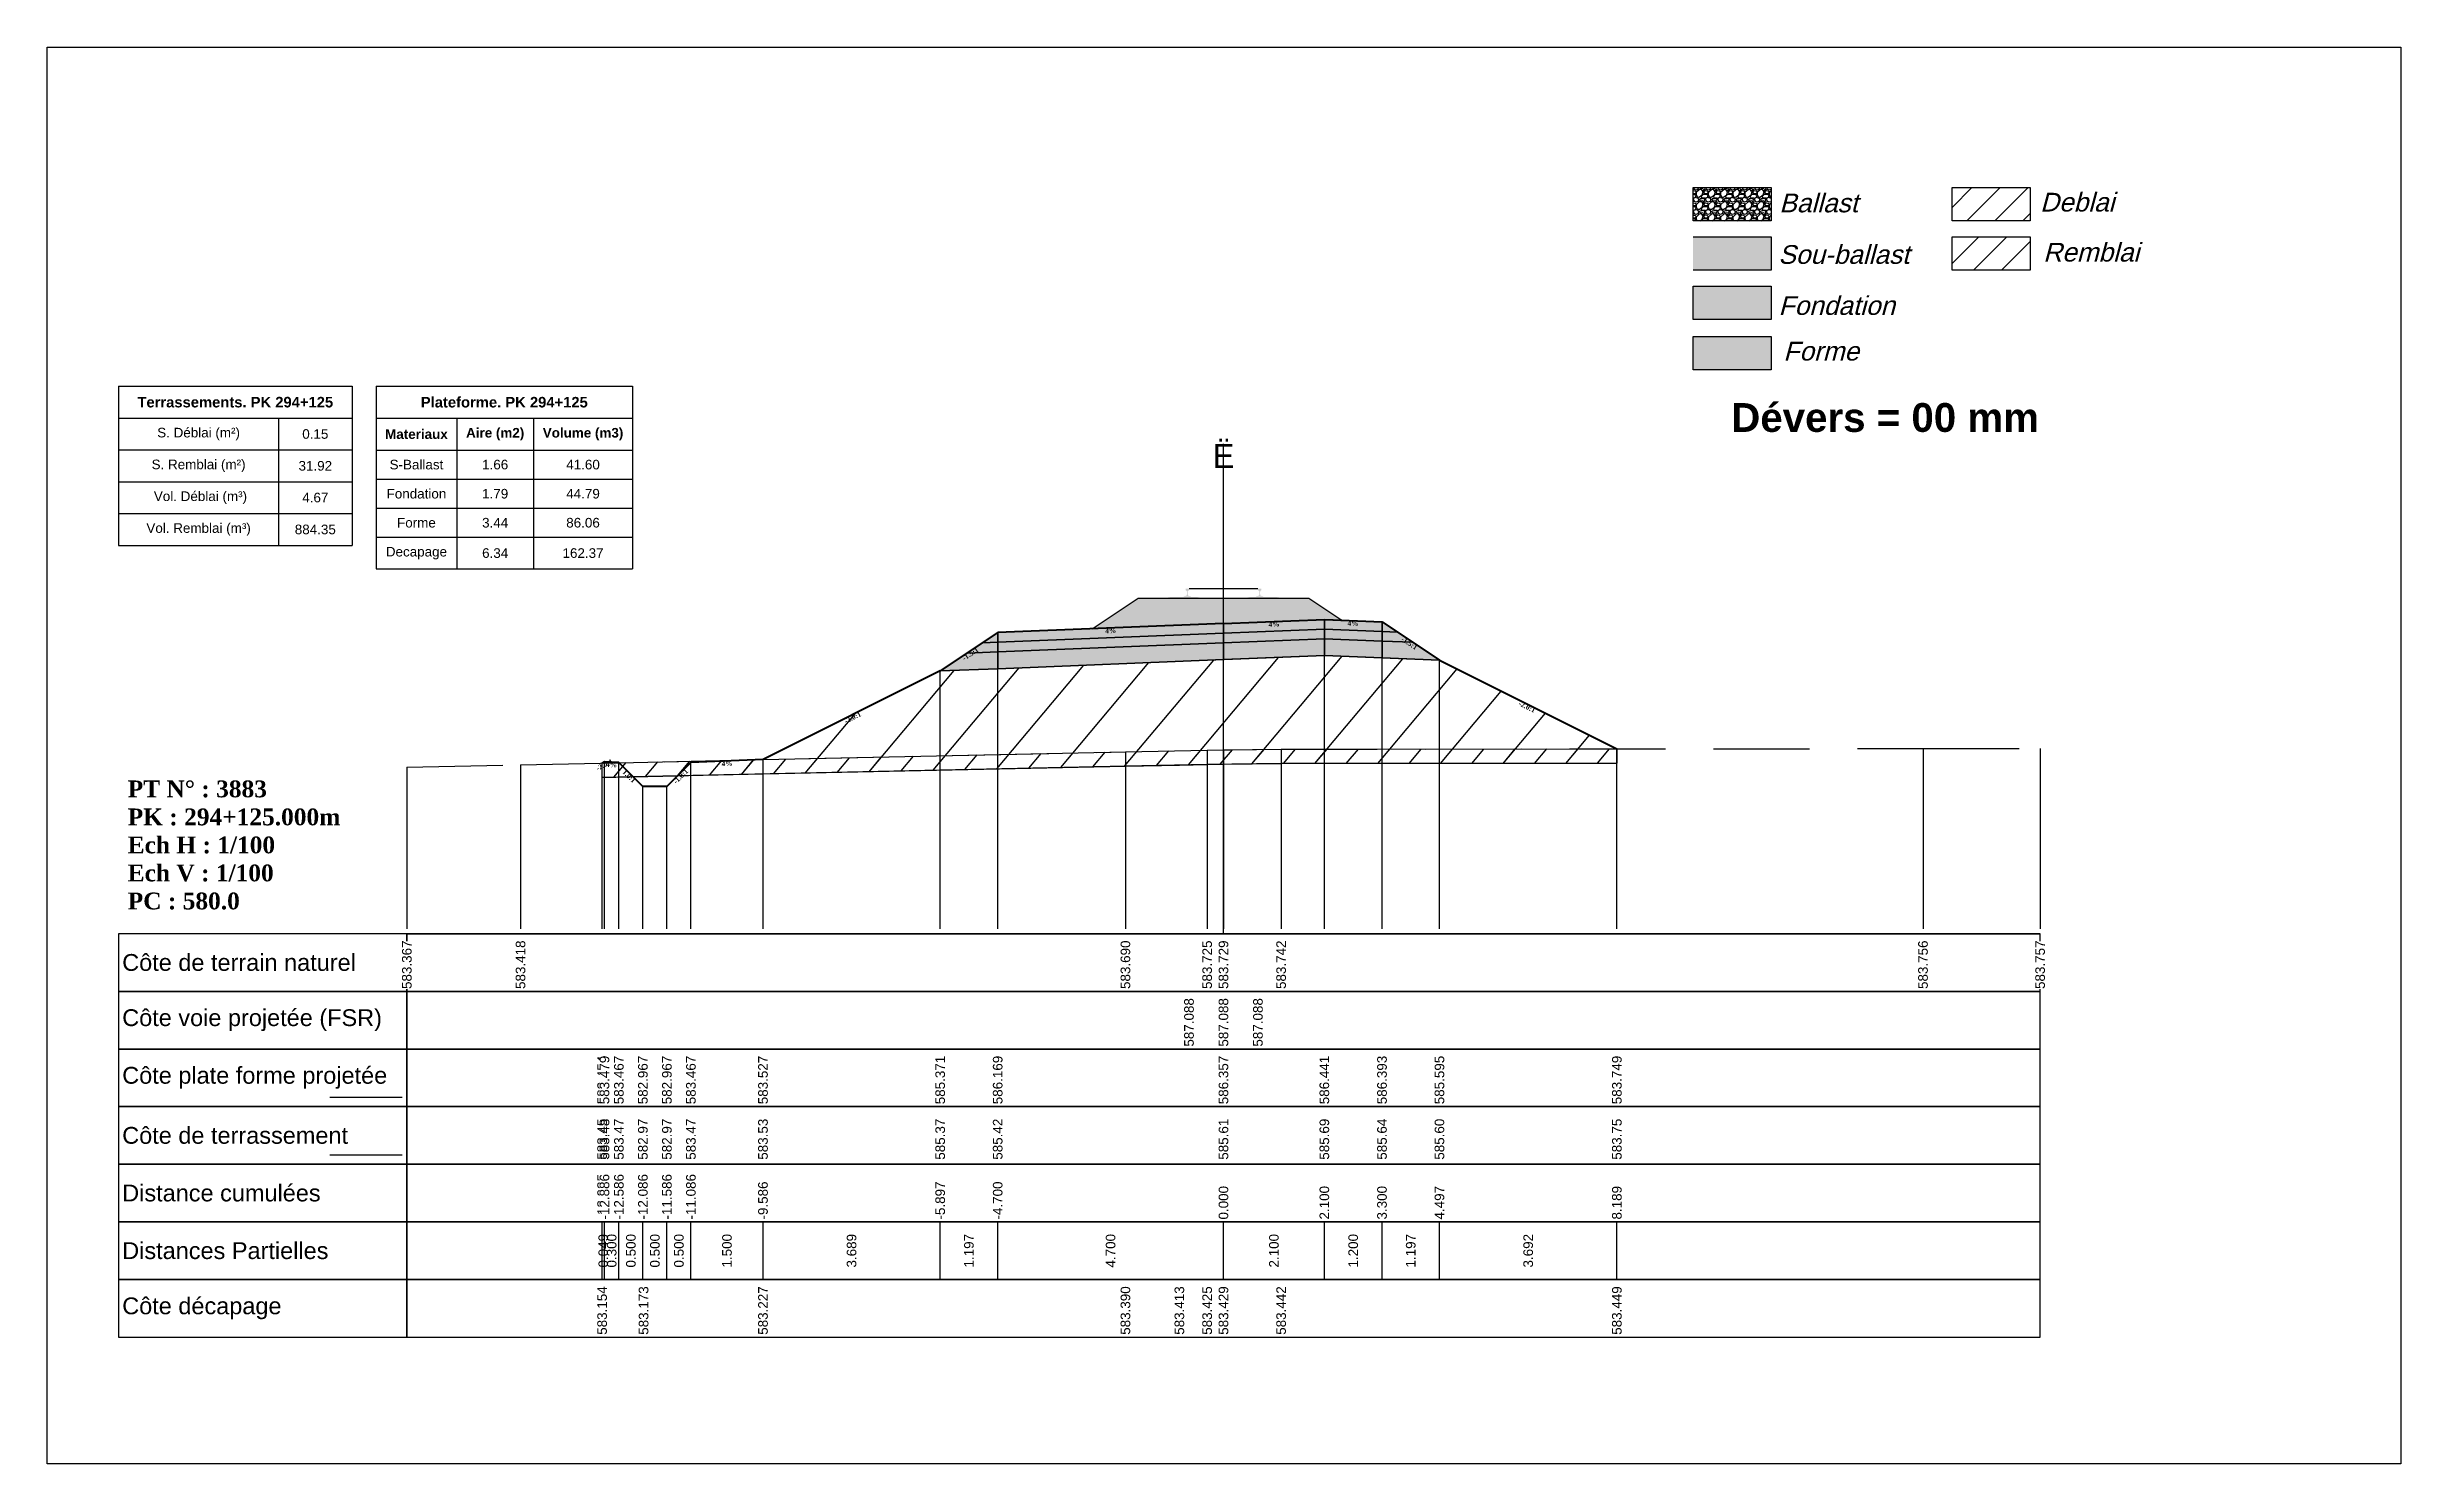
# Model space of a CAD drawing. Header units: millimetres. Extents: x 2762 to 3076, y 916 to 3305.
# Drawn here: x 2797.56 to 2846.56, y 1657.65 to 1687.15 of the extents above; entities that cross this region are included whole.
import ezdxf

# ---------------------------------------------------------------- set-up
doc = ezdxf.new("R2010")
doc.units = ezdxf.units.MM
doc.header["$LTSCALE"] = 2
doc.linetypes.add('CACHE', pattern=[9.525, 6.35, -3.175])
doc.linetypes.add('DASHED', pattern=[0.75, 0.5, -0.25])
for name, color, linetype in [('C-ANNO-TABL', 1, 'Continuous'), ('C-ANNO-TABL-TEXT', 150, 'Continuous'), ('C-ANNO-TABL-TITL', 150, 'Continuous'), ('C-ANNO-TABL-TTBL', 5, 'Continuous'), ('C-ROAD-CORR', 5, 'Continuous'), ('C-ROAD-SCTN', 7, 'Continuous')]:
    doc.layers.add(name, color=color, linetype=linetype)
doc.styles.add('ARIAL', font='arial.ttf')
doc.styles.add('C3D_Etiquette', font='romans.shx')
doc.styles.add('C3D_Profil_Travers', font='romans.shx')
doc.styles.get("Standard").update_dxf_attribs({"font": 'arial.ttf'})

msp = doc.modelspace()

# ---------------------------------------------------------------- texts
at = {"insert": (2832.624, 1679.733), "char_height": 0.6, "attachment_point": 1}
msp.add_mtext_dynamic_manual_height_columns('{\\fArial|b1|i0|c0|p34;Dévers = 00 mm}', width=8.82587, gutter_width=1.25, heights=[0], dxfattribs=at)
at = {"color": 7, "linetype": 'Continuous', "lineweight": -3}
for s, insert, char_height, attachment_point, style in [('{\\fWingdings|b0|i0|c2|p0;Ë}', (2822.055, 1678.384), 0.5, 8, 'C3D_Profil_Travers'), ('{\\fTimes New Roman|b1|i0|c0|p18;PT N° : 3883\\PPK : 294+125.000m\\PEch H : 1/100\\PEch V : 1/100\\PPC : 580.0}', (2799.243, 1669.184), 0.35, 7, 'C3D_Profil_Travers'), ('{\\fArial|b0|i0|c0|p34;Côte de terrain naturel}', (2799.129, 1668.084), 0.35, 4, 'C3D_Etiquette'), ('{\\fArial|b0|i0|c0|p34;Côte plate forme projetée}', (2799.129, 1665.684), 0.35, 4, 'C3D_Etiquette'), ('{\\fArial|b0|i0|c0|p34;Côte de terrassement}', (2799.129, 1664.484), 0.35, 4, 'C3D_Etiquette'), ('{\\fArial|b0|i0|c0|p34;Distance cumulées}', (2799.129, 1663.284), 0.35, 4, 'C3D_Etiquette'), ('{\\fArial|b0|i0|c0|p34;Distances Partielles}', (2799.129, 1662.084), 0.35, 4, 'C3D_Etiquette'), ('{\\fArial|b0|i0|c0|p34;Côte décapage}', (2799.129, 1660.884), 0.35, 4, 'C3D_Etiquette')]:
    msp.add_mtext(s, dxfattribs=dict(at, insert=insert, char_height=char_height, attachment_point=attachment_point, style=style))
at = {"color": 7, "linetype": 'Continuous', "lineweight": -3, "char_height": 0.1, "attachment_point": 2, "style": 'C3D_Etiquette'}
for s, insert, width, rotation in [('{\\fTimes New Roman|b1|i0|c0|p18;4%}', (2819.705, 1675.043), 0.42071, 2.2906), ('{\\fTimes New Roman|b1|i0|c0|p18;4%}', (2823.105, 1675.179), 0.37094, 2.2906), ('{\\fTimes New Roman|b1|i0|c0|p18;4%}', (2824.754, 1675.197), 0.42071, 357.7094), ('{\\fTimes New Roman|b1|i0|c0|p18;-1.5:1}', (2825.951, 1674.775), 0.34598, 326.3099), ('{\\fTimes New Roman|b1|i0|c0|p18;-1.5:1}', (2816.758, 1674.551), 0.34598, 33.6901), ('{\\fTimes New Roman|b1|i0|c0|p18;-2.0:1}', (2828.396, 1673.453), 0.34598, 333.4349), ('{\\fTimes New Roman|b1|i0|c0|p18;-2.0:1}', (2814.315, 1673.229), 0.34598, 26.5651), ('{\\fTimes New Roman|b1|i0|c0|p18;-2.0:1}', (2809.146, 1672.247), 0.34598, 26.5651), ('{\\fTimes New Roman|b1|i0|c0|p18;4%}', (2809.318, 1672.253), 0.37094, 357.7094), ('{\\fTimes New Roman|b1|i0|c0|p18;1.0:1}', (2809.716, 1671.998), 0.29001, 315), ('{\\fTimes New Roman|b1|i0|c0|p18;-1.0:1}', (2810.721, 1671.998), 0.34598, 45), ('{\\fTimes New Roman|b1|i0|c0|p18;4%}', (2811.719, 1672.277), 0.42071, 2.2906)]:
    msp.add_mtext(s, dxfattribs=dict(at, insert=insert, width=width, rotation=rotation))
at = {"color": 7, "linetype": 'Continuous', "lineweight": -3, "insert": (2799.129, 1666.884), "char_height": 0.35, "attachment_point": 4}
msp.add_mtext('{\\fArial|b0|i0|c0|p34;Côte voie projetée (FSR)}', dxfattribs=at)
at = {"color": 7, "linetype": 'Continuous', "lineweight": -3, "char_height": 0.2, "rotation": 90, "style": 'C3D_Profil_Travers'}
for s, insert, attachment_point in [('{\\fArial|b0|i0|c0|p34;583.45}', (2809.12, 1663.979), 4), ('{\\fArial|b0|i0|c0|p34;583.48}', (2809.169, 1663.979), 4), ('{\\fArial|b0|i0|c0|p34;583.47}', (2809.469, 1663.979), 4), ('{\\fArial|b0|i0|c0|p34;582.97}', (2809.969, 1663.979), 4), ('{\\fArial|b0|i0|c0|p34;582.97}', (2810.469, 1663.979), 4), ('{\\fArial|b0|i0|c0|p34;583.47}', (2810.969, 1663.979), 4), ('{\\fArial|b0|i0|c0|p34;583.53}', (2812.469, 1663.979), 4), ('{\\fArial|b0|i0|c0|p34;585.37}', (2816.158, 1663.979), 4), ('{\\fArial|b0|i0|c0|p34;585.42}', (2817.355, 1663.979), 4), ('{\\fArial|b0|i0|c0|p34;585.61}', (2822.055, 1663.979), 4), ('{\\fArial|b0|i0|c0|p34;585.69}', (2824.155, 1663.979), 4), ('{\\fArial|b0|i0|c0|p34;585.64}', (2825.355, 1663.979), 4), ('{\\fArial|b0|i0|c0|p34;585.60}', (2826.551, 1663.979), 4), ('{\\fArial|b0|i0|c0|p34;583.75}', (2830.244, 1663.979), 4), ('{\\fArial|b0|i0|c0|p34;0.049}', (2809.144, 1662.084), 5), ('{\\fArial|b0|i0|c0|p34;0.300}', (2809.319, 1662.084), 5), ('{\\fArial|b0|i0|c0|p34;0.500}', (2809.719, 1662.084), 5), ('{\\fArial|b0|i0|c0|p34;0.500}', (2810.219, 1662.084), 5), ('{\\fArial|b0|i0|c0|p34;0.500}', (2810.719, 1662.084), 5), ('{\\fArial|b0|i0|c0|p34;1.500}', (2811.719, 1662.084), 5), ('{\\fArial|b0|i0|c0|p34;3.689}', (2814.313, 1662.084), 5), ('{\\fArial|b0|i0|c0|p34;1.197}', (2816.756, 1662.084), 5), ('{\\fArial|b0|i0|c0|p34;4.700}', (2819.705, 1662.084), 5), ('{\\fArial|b0|i0|c0|p34;2.100}', (2823.105, 1662.084), 5), ('{\\fArial|b0|i0|c0|p34;1.200}', (2824.755, 1662.084), 5), ('{\\fArial|b0|i0|c0|p34;1.197}', (2825.953, 1662.084), 5), ('{\\fArial|b0|i0|c0|p34;3.692}', (2828.398, 1662.084), 5)]:
    msp.add_mtext(s, dxfattribs=dict(at, insert=insert, attachment_point=attachment_point))
at = {"layer": 'C-ANNO-TABL-TEXT', "color": 7, "style": 'ARIAL', "oblique": 15}
for s, p in [('Deblai', (2839.054, 1683.721)), ('Ballast', (2833.624, 1683.705)), ('Sou-ballast', (2833.604, 1682.632)), ('Remblai', (2839.118, 1682.679)), ('Fondation', (2833.609, 1681.569)), ('Forme', (2833.709, 1680.619))]:
    msp.add_text(s, height=0.39, dxfattribs=at).set_placement(p)
at = {"layer": 'C-ANNO-TABL-TEXT', "color": 7, "linetype": 'Continuous', "lineweight": -3, "char_height": 0.2, "attachment_point": 5, "style": 'ARIAL'}
for s, insert in [('{\\fArial|b0|i0|c0|p34;\\C7;0.15}', (2803.149, 1679.088)), ('{\\fArial|b0|i0|c0|p34;\\C7;31.92}', (2803.149, 1678.426)), ('{\\fArial|b0|i0|c0|p34;\\C7;S-Ballast}', (2805.254, 1678.451)), ('{\\fArial|b0|i0|c0|p34;\\C7;1.66}', (2806.893, 1678.451)), ('{\\C18;\\c0;41.60}', (2808.722, 1678.451)), ('{\\fArial|b0|i0|c0|p34;\\C7;4.67}', (2803.149, 1677.764)), ('{\\fArial|b0|i0|c0|p34;\\C7;Fondation}', (2805.254, 1677.845)), ('{\\fArial|b0|i0|c0|p34;\\C7;1.79}', (2806.893, 1677.845)), ('{\\C18;\\c0;44.79}', (2808.722, 1677.845)), ('{\\fArial|b0|i0|c0|p34;\\C7;Forme}', (2805.254, 1677.241)), ('{\\fArial|b0|i0|c0|p34;\\C7;3.44}', (2806.893, 1677.241)), ('{\\C18;\\c0;86.06}', (2808.722, 1677.241)), ('{\\fArial|b0|i0|c0|p34;\\C7;884.35}', (2803.149, 1677.101)), ('{\\fArial|b0|i0|c0|p34;\\C7;Decapage}', (2805.254, 1676.609)), ('{\\fArial|b0|i0|c0|p34;\\C7;6.34}', (2806.893, 1676.609)), ('{\\C18;\\c0;162.37}', (2808.722, 1676.609))]:
    msp.add_mtext(s, dxfattribs=dict(at, insert=insert))
at = {"layer": 'C-ANNO-TABL-TITL', "color": 7, "linetype": 'Continuous', "lineweight": -3, "attachment_point": 5, "style": 'ARIAL'}
for s, insert, char_height in [('{\\fArial|b1|i0|c0|p34;\\C7;Terrassements. PK 294+125}', (2801.483, 1679.751), 0.22), ('{\\fArial|b1|i0|c0|p34;\\C18;\\c0;Plateforme. PK 294+125}', (2807.083, 1679.75), 0.22), ('{\\fArial|b0|i0|c0|p34;\\C7;S. Déblai (m²) }', (2800.719, 1679.088), 0.2), ('{\\fArial|b1|i0|c0|p34;\\C7;Materiaux   }', (2805.254, 1679.085), 0.2), ('{\\fArial|b1|i0|c0|p34;\\C7;Aire (m2)}', (2806.893, 1679.085), 0.2), ('{\\fArial|b1|i0|c0|p34;\\C7;Volume (m3)}', (2808.722, 1679.085), 0.2), ('{\\fArial|b0|i0|c0|p34;\\C7;S. Remblai (m²) }', (2800.719, 1678.426), 0.2), ('{\\fArial|b0|i0|c0|p34;\\C7; Vol. Déblai (m³) }', (2800.719, 1677.764), 0.2), ('{\\fArial|b0|i0|c0|p34;\\C7;Vol. Remblai (m³)}', (2800.719, 1677.101), 0.2)]:
    msp.add_mtext(s, dxfattribs=dict(at, insert=insert, char_height=char_height))

# ---------------------------------------------------------------- hatches: boundary and pattern name
h = msp.add_hatch(color=11)
h.dxf.hatch_style = 1
h.paths.add_polyline_path([(2833.456, 1683.191), (2831.83, 1683.191), (2831.83, 1682.499), (2833.456, 1682.499)])
h = msp.add_hatch(color=30)
h.dxf.hatch_style = 1
h.paths.add_polyline_path([(2833.456, 1682.164), (2831.83, 1682.164), (2831.83, 1681.472), (2833.456, 1681.472)])
h = msp.add_hatch(color=83)
h.dxf.hatch_style = 1
h.paths.add_polyline_path([(2833.456, 1681.118), (2831.83, 1681.118), (2831.83, 1680.426), (2833.456, 1680.426)])
at = {"linetype": 'Continuous', "lineweight": -3}
msp.add_hatch(color=254, dxfattribs=at).paths.add_polyline_path([(2820.837, 1675.489), (2820.837, 1675.674), (2820.952, 1675.695), (2821.3, 1675.695), (2821.3, 1675.7), (2821.226, 1675.7), (2821.226, 1675.71), (2821.227, 1675.711), (2821.229, 1675.712), (2821.23, 1675.712), (2821.25, 1675.714), (2821.253, 1675.714), (2821.256, 1675.715), (2821.284, 1675.726), (2821.287, 1675.727), (2821.288, 1675.728), (2821.289, 1675.73), (2821.29, 1675.734), (2821.291, 1675.741), (2821.292, 1675.75), (2821.293, 1675.761), (2821.293, 1675.784), (2821.292, 1675.8), (2821.292, 1675.807), (2821.291, 1675.813), (2821.29, 1675.817), (2821.29, 1675.819), (2821.289, 1675.822), (2821.288, 1675.824), (2821.287, 1675.826), (2821.286, 1675.827), (2821.285, 1675.828), (2821.269, 1675.833), (2821.267, 1675.835), (2821.266, 1675.836), (2821.265, 1675.837), (2821.265, 1675.84), (2821.265, 1675.858), (2821.266, 1675.862), (2821.267, 1675.865), (2821.269, 1675.867), (2821.271, 1675.868), (2821.274, 1675.87), (2821.275, 1675.87), (2821.279, 1675.871), (2821.283, 1675.871), (2821.286, 1675.872), (2821.29, 1675.872), (2821.295, 1675.872), (2821.298, 1675.872), (2821.301, 1675.872), (2821.305, 1675.872), (2821.308, 1675.872), (2821.312, 1675.872), (2821.317, 1675.872), (2821.32, 1675.871), (2821.324, 1675.871), (2821.328, 1675.87), (2821.329, 1675.87), (2821.331, 1675.868), (2821.334, 1675.867), (2821.336, 1675.865), (2821.337, 1675.862), (2821.337, 1675.858), (2821.337, 1675.84), (2821.337, 1675.837), (2821.337, 1675.836), (2821.336, 1675.835), (2821.334, 1675.833), (2821.318, 1675.828), (2821.317, 1675.827), (2821.315, 1675.826), (2821.314, 1675.824), (2821.314, 1675.822), (2821.313, 1675.819), (2821.312, 1675.817), (2821.312, 1675.813), (2821.311, 1675.807), (2821.31, 1675.8), (2821.31, 1675.784), (2821.31, 1675.761), (2821.311, 1675.75), (2821.312, 1675.741), (2821.313, 1675.734), (2821.314, 1675.73), (2821.315, 1675.728), (2821.316, 1675.727), (2821.318, 1675.726), (2821.347, 1675.715), (2821.35, 1675.714), (2821.353, 1675.714), (2821.373, 1675.712), (2821.374, 1675.712), (2821.375, 1675.711), (2821.376, 1675.71), (2821.376, 1675.7), (2821.302, 1675.7), (2821.302, 1675.695), (2821.506, 1675.695), (2821.638, 1675.664), (2822.472, 1675.664), (2822.603, 1675.695), (2822.807, 1675.695), (2822.807, 1675.7), (2822.733, 1675.7), (2822.733, 1675.71), (2822.734, 1675.711), (2822.736, 1675.712), (2822.737, 1675.712), (2822.757, 1675.714), (2822.76, 1675.714), (2822.763, 1675.715), (2822.791, 1675.726), (2822.794, 1675.727), (2822.795, 1675.728), (2822.796, 1675.73), (2822.797, 1675.734), (2822.798, 1675.741), (2822.799, 1675.75), (2822.8, 1675.761), (2822.8, 1675.784), (2822.799, 1675.8), (2822.799, 1675.807), (2822.798, 1675.813), (2822.797, 1675.817), (2822.797, 1675.819), (2822.796, 1675.822), (2822.795, 1675.824), (2822.794, 1675.826), (2822.793, 1675.827), (2822.792, 1675.828), (2822.776, 1675.833), (2822.774, 1675.835), (2822.773, 1675.836), (2822.772, 1675.837), (2822.772, 1675.84), (2822.772, 1675.858), (2822.773, 1675.862), (2822.774, 1675.865), (2822.776, 1675.867), (2822.778, 1675.868), (2822.781, 1675.87), (2822.782, 1675.87), (2822.786, 1675.871), (2822.79, 1675.871), (2822.793, 1675.872), (2822.797, 1675.872), (2822.802, 1675.872), (2822.805, 1675.872), (2822.808, 1675.872), (2822.812, 1675.872), (2822.815, 1675.872), (2822.819, 1675.872), (2822.824, 1675.872), (2822.827, 1675.871), (2822.831, 1675.871), (2822.835, 1675.87), (2822.836, 1675.87), (2822.838, 1675.868), (2822.841, 1675.867), (2822.843, 1675.865), (2822.844, 1675.862), (2822.844, 1675.858), (2822.844, 1675.84), (2822.844, 1675.837), (2822.844, 1675.836), (2822.843, 1675.835), (2822.841, 1675.833), (2822.825, 1675.828), (2822.824, 1675.827), (2822.822, 1675.826), (2822.821, 1675.824), (2822.821, 1675.822), (2822.82, 1675.819), (2822.819, 1675.817), (2822.819, 1675.813), (2822.818, 1675.807), (2822.817, 1675.8), (2822.817, 1675.784), (2822.817, 1675.761), (2822.818, 1675.75), (2822.819, 1675.741), (2822.82, 1675.734), (2822.821, 1675.73), (2822.822, 1675.728), (2822.823, 1675.727), (2822.825, 1675.726), (2822.854, 1675.715), (2822.857, 1675.714), (2822.86, 1675.714), (2822.88, 1675.712), (2822.881, 1675.712), (2822.882, 1675.711), (2822.883, 1675.71), (2822.883, 1675.7), (2822.809, 1675.7), (2822.809, 1675.695), (2823.157, 1675.695), (2823.272, 1675.674), (2823.272, 1675.489)])
h = msp.add_hatch(dxfattribs=at)
h.set_pattern_fill('GRAVEL', color=252, scale=0.009, style=0)
h.set_pattern_definition([(228.0128, (2819.486781, 1675.260495), (-1.8288, -2.0574), [0.030755, -3.0447435]), (184.96974, (2819.466207, 1675.237635), (2.743199999, 0.228600013), [0.0527764, -5.2248644]), (132.51045, (2819.413629, 1675.233063), (2.286, -2.5146), [0.0372133, -3.684125]), (267.2737, (2819.324475, 1675.175913), (0.2286, 4.572), [0.0480604, -4.7579794]), (292.83365, (2819.322189, 1675.127907), (-1.143, 2.7432), [0.047127, -4.6655827]), (357.2737, (2819.340477, 1675.084473), (-4.572, 0.2286), [0.0480604, -4.7579794]), (37.69424, (2819.388483, 1675.082187), (-2.9718, -2.286), [0.0635574, -6.2921804]), (72.25533, (2819.438775, 1675.121049), (1.6002, 5.0292), [0.0600048, -5.940473]), (121.42957, (2819.457063, 1675.178199), (-1.8288, 2.9718), [0.048223, -4.774099]), (175.23636, (2819.431917, 1675.219347), (2.5146, -0.2286), [0.055054, -2.697654]), (222.39744, (2819.377053, 1675.223919), (-2.7432, -2.5146), [0.071197, -7.0485095]), (138.81407, (2819.55079, 1675.173627), (-1.6002, 1.3716), [0.0243004, -2.405751]), (171.46923, (2819.532501, 1675.189629), (2.9718, -0.4572), [0.0462314, -4.5769175]), (225, (2819.48678, 1675.19649), (-3e-17, -0.2286), [0.032329, -0.29096]), (203.1986, (2819.47078, 1675.22392), (1.143, 0.4572), [0.01741, -1.723556]), (291.8014, (2819.454777, 1675.21706), (-0.2286, 0.6858), [0.024621, -1.206428]), (30.9638, (2819.46392, 1675.1942), (0.6858, 0.4572), [0.039989, -1.292967]), (161.565, (2819.49821, 1675.214775), (0.4572, -0.2286), [0.028916, -0.693981]), (16.38954, (2819.322189, 1675.217061), (2.286, 0.6858), [0.040508, -4.0102944]), (70.34618, (2819.361051, 1675.228491), (-0.9144, -2.5146), [0.033984, -3.3643994]), (293.1986, (2819.49821, 1675.260495), (-0.4572, 1.143), [0.034819, -1.7061465]), (343.61046, (2819.511927, 1675.228491), (-2.286, 0.6858), [0.040508, -4.0102944]), (339.44395, (2819.32219, 1675.07533), (-1.143, 0.4572), [0.039063, -1.914096]), (294.77514, (2819.358765, 1675.061613), (-1.143, 2.5146), [0.0327305, -3.2403234]), (66.8014, (2819.500497, 1675.031895), (0.4572, 1.143), [0.034819, -1.7061465]), (17.35402, (2819.514213, 1675.063899), (-2.9718, -0.9144), [0.0383204, -3.793714]), (69.44395, (2819.388483, 1675.031895), (-0.4572, -1.143), [0.0195316, -1.933628]), (101.3099, (2819.48678, 1675.031895), (-0.2286, 0.9144), [0.011656, -1.1539795]), (165.9638, (2819.484495, 1675.043325), (0.6858, -0.2286), [0.047127, -0.895415]), (186.009, (2819.438775, 1675.054755), (2.286, 0.2286), [0.043674, -4.323723]), (303.69, (2819.46392, 1675.173627), (-0.2286, 0.4572), [0.032969, -0.79126]), (353.15723, (2819.482209, 1675.146195), (3.8862, -0.4572), [0.05756, -5.698441]), (60.9454, (2819.53936, 1675.139337), (-0.9144, -1.6002), [0.023536, -2.330045]), (90, (2819.5508, 1675.1599), (-0.2286, 0.2286), [0.013716, -0.214884]), (120.25644, (2819.434203, 1675.061613), (0.9144, -1.6002), [0.031758, -3.1440547]), (48.0128, (2819.418201, 1675.089045), (1.8288, 2.0574), [0.06151, -3.0139886]), (0, (2819.45935, 1675.13476), (0.2286, 0.2286), [0.059436, -0.169164]), (325.30485, (2819.518785, 1675.134765), (2.286, -1.6002), [0.036145, -3.5783385]), (254.0546, (2819.548503, 1675.11419), (-0.2286, -0.9144), [0.033285, -1.6309485]), (207.64598, (2819.539359, 1675.082187), (-4.3434, -2.286), [0.054193, -5.365122]), (175.42608, (2819.491353, 1675.057041), (-2.9718, 0.2286), [0.0573327, -5.675926])])
h.paths.add_polyline_path([(2819.322, 1675.032), (2820.28, 1675.67), (2823.83, 1675.67), (2824.519, 1675.211), (2824.155, 1675.225)])
h = msp.add_hatch(color=83, dxfattribs=at)
h.paths.add_polyline_path([(2825.355, 1674.427), (2825.355, 1674.777), (2825.993, 1674.752), (2826.551, 1674.379)])
h.paths.add_polyline_path([(2824.155, 1674.475), (2824.155, 1674.825), (2825.355, 1674.777), (2825.355, 1674.427)])
h.paths.add_polyline_path([(2822.055, 1674.391), (2822.055, 1674.741), (2824.155, 1674.825), (2824.155, 1674.475)])
h.paths.add_polyline_path([(2817.355, 1674.203), (2817.355, 1674.553), (2822.055, 1674.741), (2822.055, 1674.391)])
h.paths.add_polyline_path([(2816.158, 1674.155), (2816.716, 1674.528), (2817.355, 1674.553), (2817.355, 1674.203)])
h = msp.add_hatch(color=30, dxfattribs=at)
h.paths.add_polyline_path([(2825.355, 1674.777), (2825.355, 1674.977), (2825.674, 1674.964), (2825.993, 1674.752)])
h.paths.add_polyline_path([(2824.155, 1674.825), (2824.155, 1675.025), (2825.355, 1674.977), (2825.355, 1674.777)])
h.paths.add_polyline_path([(2822.055, 1674.741), (2822.055, 1674.941), (2824.155, 1675.025), (2824.155, 1674.825)])
h.paths.add_polyline_path([(2817.355, 1674.553), (2817.355, 1674.753), (2822.055, 1674.941), (2822.055, 1674.741)])
h.paths.add_polyline_path([(2816.716, 1674.528), (2817.035, 1674.74), (2817.355, 1674.753), (2817.355, 1674.553)])
h = msp.add_hatch(color=11, dxfattribs=at)
h.paths.add_polyline_path([(2825.355, 1674.977), (2825.355, 1675.177), (2825.674, 1674.964)])
h.paths.add_polyline_path([(2824.155, 1675.025), (2824.155, 1675.225), (2825.355, 1675.177), (2825.355, 1674.977)])
h.paths.add_polyline_path([(2822.055, 1674.941), (2822.055, 1675.141), (2824.155, 1675.225), (2824.155, 1675.025)])
h.paths.add_polyline_path([(2817.355, 1674.753), (2817.355, 1674.953), (2822.055, 1675.141), (2822.055, 1674.941)])
h.paths.add_polyline_path([(2817.035, 1674.74), (2817.355, 1674.953), (2817.355, 1674.753)])
h = msp.add_hatch(dxfattribs=at)
h.set_pattern_fill('_U', color=3, angle=50, style=0, pattern_type=0)
h.set_pattern_definition([(50, (2810.69, 1671.9722), (-0.766044, 0.64279), [])])
h.paths.add_polyline_path([(2810.69, 1671.972), (2810.969, 1672.251), (2812.469, 1672.311), (2816.158, 1674.155), (2824.155, 1674.475), (2826.551, 1674.379), (2830.244, 1672.533), (2830.244, 1672.233), (2823.255, 1672.226), (2821.715, 1672.209), (2820.014, 1672.174)])
h.paths.add_polyline_path([(2809.12, 1671.938), (2809.12, 1672.238), (2809.169, 1672.263), (2809.469, 1672.251), (2809.767, 1671.952)])
h = msp.add_hatch(dxfattribs=at)
h.set_pattern_fill('_U', color=150, scale=0.5, angle=50, style=0, pattern_type=0)
h.set_pattern_definition([(50, (2810.69004, 1671.9722), (-0.383022, 0.321394), [])])
h.paths.add_polyline_path([(2810.69, 1671.972), (2810.969, 1672.251), (2812.469, 1672.311), (2820.014, 1672.474), (2821.715, 1672.509), (2823.255, 1672.526), (2830.244, 1672.533), (2830.244, 1672.233), (2823.255, 1672.226), (2821.715, 1672.209), (2820.014, 1672.174)])
h.paths.add_polyline_path([(2809.473, 1672.246), (2812.469, 1672.311), (2810.969, 1672.251), (2810.69, 1671.972), (2809.767, 1671.952)])
h.paths.add_polyline_path([(2809.12, 1671.938), (2809.12, 1672.238), (2809.473, 1672.246), (2809.767, 1671.952)])

# ---------------------------------------------------------------- linework, layer by layer
for p, q in [((2831.83, 1684.219), (2833.456, 1684.219)), ((2831.83, 1684.219), (2833.456, 1684.219)), ((2831.83, 1683.527), (2831.83, 1684.219)), ((2833.456, 1684.219), (2833.456, 1683.527)), ((2833.456, 1684.219), (2833.456, 1683.527)), ((2837.223, 1684.219), (2838.849, 1684.219)), ((2837.223, 1683.527), (2837.223, 1684.219)), ((2838.849, 1684.219), (2838.849, 1683.527)), ((2833.456, 1683.527), (2831.83, 1683.527)), ((2833.456, 1683.527), (2831.83, 1683.527)), ((2831.83, 1683.191), (2833.456, 1683.191)), ((2833.456, 1683.191), (2833.456, 1682.499)), ((2838.849, 1683.527), (2837.223, 1683.527)), ((2837.223, 1683.191), (2838.849, 1683.191)), ((2837.223, 1682.499), (2837.223, 1683.191)), ((2838.849, 1683.191), (2838.849, 1682.499)), ((2833.456, 1682.499), (2831.83, 1682.499)), ((2838.849, 1682.499), (2837.223, 1682.499)), ((2831.83, 1682.164), (2833.456, 1682.164)), ((2831.83, 1681.472), (2831.83, 1682.164)), ((2833.456, 1682.164), (2833.456, 1681.472)), ((2833.456, 1681.472), (2831.83, 1681.472)), ((2831.83, 1681.118), (2833.456, 1681.118)), ((2831.83, 1680.426), (2831.83, 1681.118)), ((2833.456, 1681.118), (2833.456, 1680.426)), ((2833.456, 1680.426), (2831.83, 1680.426))]:
    msp.add_line(p, q)
at = {"linetype": 'Continuous'}
for p, q in [((2831.833, 1684.172), (2831.83, 1684.173)), ((2831.83, 1684.17), (2831.833, 1684.172)), ((2831.87, 1684.144), (2831.83, 1684.15)), ((2831.836, 1684.219), (2831.849, 1684.188)), ((2831.848, 1684.188), (2831.891, 1684.175)), ((2831.893, 1684.128), (2831.872, 1684.145)), ((2831.891, 1684.175), (2831.935, 1684.188)), ((2831.959, 1684.175), (2831.9, 1684.122)), ((2831.935, 1684.187), (2831.946, 1684.219)), ((2832.012, 1684.175), (2831.951, 1684.18)), ((2831.992, 1684.193), (2831.968, 1684.219)), ((2832.035, 1684.199), (2831.977, 1684.194)), ((2832.039, 1684.131), (2832.011, 1684.176)), ((2832.021, 1684.068), (2832.041, 1684.132)), ((2832.038, 1684.175), (2832.048, 1684.15)), ((2832.057, 1684.183), (2832.039, 1684.176)), ((2832.049, 1684.149), (2832.087, 1684.172)), ((2832.074, 1684.152), (2832.049, 1684.127)), ((2832.069, 1684.219), (2832.051, 1684.198)), ((2832.069, 1684.219), (2832.051, 1684.198)), ((2832.087, 1684.172), (2832.056, 1684.182)), ((2832.124, 1684.144), (2832.074, 1684.151)), ((2832.124, 1684.144), (2832.074, 1684.151)), ((2832.09, 1684.219), (2832.103, 1684.188)), ((2832.09, 1684.219), (2832.103, 1684.188)), ((2832.102, 1684.188), (2832.145, 1684.175)), ((2832.102, 1684.188), (2832.145, 1684.175)), ((2832.147, 1684.128), (2832.126, 1684.145)), ((2832.147, 1684.128), (2832.126, 1684.145)), ((2832.145, 1684.175), (2832.189, 1684.188)), ((2832.145, 1684.175), (2832.189, 1684.188)), ((2832.213, 1684.175), (2832.154, 1684.122)), ((2832.213, 1684.175), (2832.154, 1684.122)), ((2832.189, 1684.187), (2832.2, 1684.219)), ((2832.189, 1684.187), (2832.2, 1684.219)), ((2832.266, 1684.175), (2832.205, 1684.18)), ((2832.266, 1684.175), (2832.205, 1684.18)), ((2832.246, 1684.193), (2832.222, 1684.219)), ((2832.246, 1684.193), (2832.222, 1684.219)), ((2832.289, 1684.199), (2832.231, 1684.194)), ((2832.289, 1684.199), (2832.231, 1684.194)), ((2832.293, 1684.131), (2832.265, 1684.176)), ((2832.293, 1684.131), (2832.265, 1684.176)), ((2832.275, 1684.068), (2832.295, 1684.132)), ((2832.275, 1684.068), (2832.295, 1684.132)), ((2832.292, 1684.175), (2832.302, 1684.15)), ((2832.292, 1684.175), (2832.302, 1684.15)), ((2832.311, 1684.183), (2832.293, 1684.176)), ((2832.311, 1684.183), (2832.293, 1684.176)), ((2832.303, 1684.149), (2832.341, 1684.172)), ((2832.303, 1684.149), (2832.341, 1684.172)), ((2832.328, 1684.152), (2832.303, 1684.127)), ((2832.328, 1684.152), (2832.303, 1684.127)), ((2832.323, 1684.219), (2832.305, 1684.198)), ((2832.323, 1684.219), (2832.305, 1684.198)), ((2832.341, 1684.172), (2832.31, 1684.182)), ((2832.341, 1684.172), (2832.31, 1684.182)), ((2832.378, 1684.144), (2832.328, 1684.151)), ((2832.378, 1684.144), (2832.328, 1684.151)), ((2832.344, 1684.219), (2832.357, 1684.188)), ((2832.344, 1684.219), (2832.357, 1684.188)), ((2832.356, 1684.188), (2832.399, 1684.175)), ((2832.356, 1684.188), (2832.399, 1684.175)), ((2832.401, 1684.128), (2832.38, 1684.145)), ((2832.401, 1684.128), (2832.38, 1684.145)), ((2832.399, 1684.175), (2832.443, 1684.188)), ((2832.399, 1684.175), (2832.443, 1684.188)), ((2832.467, 1684.175), (2832.408, 1684.122)), ((2832.467, 1684.175), (2832.408, 1684.122)), ((2832.443, 1684.187), (2832.454, 1684.219)), ((2832.443, 1684.187), (2832.454, 1684.219)), ((2832.52, 1684.175), (2832.459, 1684.18)), ((2832.52, 1684.175), (2832.459, 1684.18)), ((2832.5, 1684.193), (2832.476, 1684.219)), ((2832.5, 1684.193), (2832.476, 1684.219)), ((2832.543, 1684.199), (2832.485, 1684.194)), ((2832.543, 1684.199), (2832.485, 1684.194)), ((2832.547, 1684.131), (2832.519, 1684.176)), ((2832.547, 1684.131), (2832.519, 1684.176)), ((2832.529, 1684.068), (2832.549, 1684.132)), ((2832.529, 1684.068), (2832.549, 1684.132)), ((2832.546, 1684.175), (2832.556, 1684.15)), ((2832.546, 1684.175), (2832.556, 1684.15)), ((2832.565, 1684.183), (2832.547, 1684.176)), ((2832.565, 1684.183), (2832.547, 1684.176)), ((2832.557, 1684.149), (2832.595, 1684.172)), ((2832.557, 1684.149), (2832.595, 1684.172)), ((2832.582, 1684.152), (2832.557, 1684.127)), ((2832.582, 1684.152), (2832.557, 1684.127)), ((2832.577, 1684.219), (2832.559, 1684.198)), ((2832.577, 1684.219), (2832.559, 1684.198)), ((2832.595, 1684.172), (2832.564, 1684.182)), ((2832.595, 1684.172), (2832.564, 1684.182)), ((2832.632, 1684.144), (2832.582, 1684.151)), ((2832.632, 1684.144), (2832.582, 1684.151)), ((2832.598, 1684.219), (2832.611, 1684.188)), ((2832.598, 1684.219), (2832.611, 1684.188)), ((2832.61, 1684.188), (2832.653, 1684.175)), ((2832.61, 1684.188), (2832.653, 1684.175)), ((2832.655, 1684.128), (2832.634, 1684.145)), ((2832.655, 1684.128), (2832.634, 1684.145)), ((2832.653, 1684.175), (2832.697, 1684.188)), ((2832.653, 1684.175), (2832.697, 1684.188)), ((2832.721, 1684.175), (2832.662, 1684.122)), ((2832.721, 1684.175), (2832.662, 1684.122)), ((2832.697, 1684.187), (2832.708, 1684.219)), ((2832.697, 1684.187), (2832.708, 1684.219)), ((2832.774, 1684.175), (2832.713, 1684.18)), ((2832.774, 1684.175), (2832.713, 1684.18)), ((2832.754, 1684.193), (2832.73, 1684.219)), ((2832.754, 1684.193), (2832.73, 1684.219)), ((2832.797, 1684.199), (2832.739, 1684.194)), ((2832.797, 1684.199), (2832.739, 1684.194)), ((2832.801, 1684.131), (2832.773, 1684.176)), ((2832.801, 1684.131), (2832.773, 1684.176)), ((2832.783, 1684.068), (2832.803, 1684.132)), ((2832.783, 1684.068), (2832.803, 1684.132)), ((2832.8, 1684.175), (2832.81, 1684.15)), ((2832.8, 1684.175), (2832.81, 1684.15)), ((2832.819, 1684.183), (2832.801, 1684.176)), ((2832.819, 1684.183), (2832.801, 1684.176)), ((2832.811, 1684.149), (2832.849, 1684.172)), ((2832.811, 1684.149), (2832.849, 1684.172)), ((2832.836, 1684.152), (2832.811, 1684.127)), ((2832.836, 1684.152), (2832.811, 1684.127)), ((2832.831, 1684.219), (2832.813, 1684.198)), ((2832.831, 1684.219), (2832.813, 1684.198)), ((2832.849, 1684.172), (2832.818, 1684.182)), ((2832.849, 1684.172), (2832.818, 1684.182)), ((2832.886, 1684.144), (2832.836, 1684.151)), ((2832.886, 1684.144), (2832.836, 1684.151)), ((2832.852, 1684.219), (2832.865, 1684.188)), ((2832.852, 1684.219), (2832.865, 1684.188)), ((2832.864, 1684.188), (2832.907, 1684.175)), ((2832.864, 1684.188), (2832.907, 1684.175)), ((2832.909, 1684.128), (2832.888, 1684.145)), ((2832.909, 1684.128), (2832.888, 1684.145)), ((2832.907, 1684.175), (2832.951, 1684.188)), ((2832.907, 1684.175), (2832.951, 1684.188)), ((2832.975, 1684.175), (2832.916, 1684.122)), ((2832.975, 1684.175), (2832.916, 1684.122)), ((2832.951, 1684.187), (2832.962, 1684.219)), ((2832.951, 1684.187), (2832.962, 1684.219)), ((2833.028, 1684.175), (2832.967, 1684.18)), ((2833.028, 1684.175), (2832.967, 1684.18)), ((2833.008, 1684.193), (2832.984, 1684.219)), ((2833.008, 1684.193), (2832.984, 1684.219)), ((2833.051, 1684.199), (2832.993, 1684.194)), ((2833.051, 1684.199), (2832.993, 1684.194)), ((2833.055, 1684.131), (2833.027, 1684.176)), ((2833.055, 1684.131), (2833.027, 1684.176)), ((2833.037, 1684.068), (2833.057, 1684.132)), ((2833.037, 1684.068), (2833.057, 1684.132)), ((2833.054, 1684.175), (2833.064, 1684.15)), ((2833.054, 1684.175), (2833.064, 1684.15)), ((2833.073, 1684.183), (2833.055, 1684.176)), ((2833.073, 1684.183), (2833.055, 1684.176)), ((2833.065, 1684.149), (2833.103, 1684.172)), ((2833.065, 1684.149), (2833.103, 1684.172)), ((2833.09, 1684.152), (2833.065, 1684.127)), ((2833.09, 1684.152), (2833.065, 1684.127)), ((2833.085, 1684.219), (2833.067, 1684.198)), ((2833.085, 1684.219), (2833.067, 1684.198)), ((2833.103, 1684.172), (2833.072, 1684.182)), ((2833.103, 1684.172), (2833.072, 1684.182)), ((2833.14, 1684.144), (2833.09, 1684.151)), ((2833.14, 1684.144), (2833.09, 1684.151)), ((2833.106, 1684.219), (2833.119, 1684.188)), ((2833.106, 1684.219), (2833.119, 1684.188)), ((2833.118, 1684.188), (2833.161, 1684.175)), ((2833.118, 1684.188), (2833.161, 1684.175)), ((2833.163, 1684.128), (2833.142, 1684.145)), ((2833.163, 1684.128), (2833.142, 1684.145)), ((2833.161, 1684.175), (2833.205, 1684.188)), ((2833.161, 1684.175), (2833.205, 1684.188)), ((2833.229, 1684.175), (2833.17, 1684.122)), ((2833.229, 1684.175), (2833.17, 1684.122)), ((2833.205, 1684.187), (2833.216, 1684.219)), ((2833.205, 1684.187), (2833.216, 1684.219)), ((2833.282, 1684.175), (2833.221, 1684.18)), ((2833.282, 1684.175), (2833.221, 1684.18)), ((2833.262, 1684.193), (2833.238, 1684.219)), ((2833.262, 1684.193), (2833.238, 1684.219)), ((2833.305, 1684.199), (2833.247, 1684.194)), ((2833.305, 1684.199), (2833.247, 1684.194)), ((2833.309, 1684.131), (2833.281, 1684.176)), ((2833.309, 1684.131), (2833.281, 1684.176)), ((2833.291, 1684.068), (2833.311, 1684.132)), ((2833.291, 1684.068), (2833.311, 1684.132)), ((2833.308, 1684.175), (2833.318, 1684.15)), ((2833.308, 1684.175), (2833.318, 1684.15)), ((2833.327, 1684.183), (2833.309, 1684.176)), ((2833.327, 1684.183), (2833.309, 1684.176)), ((2833.319, 1684.149), (2833.357, 1684.172)), ((2833.319, 1684.149), (2833.357, 1684.172)), ((2833.344, 1684.152), (2833.319, 1684.127)), ((2833.344, 1684.152), (2833.319, 1684.127)), ((2833.339, 1684.219), (2833.321, 1684.198)), ((2833.339, 1684.219), (2833.321, 1684.198)), ((2833.357, 1684.172), (2833.326, 1684.182)), ((2833.357, 1684.172), (2833.326, 1684.182)), ((2833.394, 1684.144), (2833.344, 1684.151)), ((2833.394, 1684.144), (2833.344, 1684.151)), ((2833.36, 1684.219), (2833.373, 1684.188)), ((2833.36, 1684.219), (2833.373, 1684.188)), ((2833.372, 1684.188), (2833.415, 1684.175)), ((2833.372, 1684.188), (2833.415, 1684.175)), ((2833.417, 1684.128), (2833.396, 1684.145)), ((2833.417, 1684.128), (2833.396, 1684.145)), ((2833.415, 1684.175), (2833.456, 1684.187)), ((2833.415, 1684.175), (2833.456, 1684.187)), ((2833.456, 1684.151), (2833.424, 1684.122)), ((2833.456, 1684.151), (2833.424, 1684.122)), ((2831.83, 1684.104), (2831.88, 1684.098)), ((2831.83, 1684.083), (2831.856, 1684.083)), ((2831.882, 1684.019), (2831.83, 1683.992)), ((2831.833, 1683.918), (2831.83, 1683.919)), ((2831.83, 1683.916), (2831.833, 1683.918)), ((2831.87, 1683.89), (2831.83, 1683.896)), ((2831.83, 1683.85), (2831.88, 1683.844)), ((2831.83, 1683.829), (2831.856, 1683.829)), ((2831.882, 1683.765), (2831.83, 1683.738)), ((2831.833, 1683.664), (2831.83, 1683.665)), ((2831.83, 1683.662), (2831.833, 1683.664)), ((2831.87, 1683.636), (2831.83, 1683.642)), ((2831.834, 1683.969), (2831.849, 1683.934)), ((2831.834, 1683.715), (2831.849, 1683.68)), ((2831.835, 1683.969), (2831.851, 1684.005)), ((2831.835, 1683.715), (2831.851, 1683.751)), ((2831.848, 1683.934), (2831.891, 1683.921)), ((2831.848, 1683.68), (2831.891, 1683.667)), ((2831.851, 1684.005), (2831.892, 1684.018)), ((2831.851, 1683.751), (2831.892, 1683.764)), ((2831.855, 1684.086), (2831.889, 1684.063)), ((2831.855, 1683.832), (2831.889, 1683.809)), ((2831.893, 1683.874), (2831.872, 1683.891)), ((2831.879, 1684.088), (2831.892, 1684.111)), ((2831.889, 1684.061), (2831.879, 1684.025)), ((2831.879, 1683.834), (2831.892, 1683.857)), ((2831.889, 1683.807), (2831.879, 1683.771)), ((2831.891, 1684.016), (2831.932, 1684.001)), ((2831.891, 1683.921), (2831.935, 1683.934)), ((2831.891, 1683.762), (2831.932, 1683.747)), ((2831.891, 1683.667), (2831.935, 1683.68)), ((2831.894, 1684.129), (2831.892, 1684.076)), ((2831.892, 1684.111), (2831.892, 1684.127)), ((2831.892, 1684.076), (2831.912, 1684.028)), ((2831.894, 1683.875), (2831.892, 1683.822)), ((2831.892, 1683.857), (2831.892, 1683.873)), ((2831.892, 1683.822), (2831.912, 1683.774)), ((2831.959, 1683.921), (2831.9, 1683.868)), ((2831.959, 1683.667), (2831.9, 1683.614)), ((2831.912, 1684.025), (2831.965, 1684.022)), ((2831.912, 1683.771), (2831.965, 1683.768)), ((2831.931, 1684.003), (2831.946, 1683.97)), ((2831.931, 1683.749), (2831.946, 1683.716)), ((2831.935, 1683.933), (2831.948, 1683.969)), ((2831.935, 1683.679), (2831.948, 1683.715)), ((2832.012, 1683.921), (2831.951, 1683.926)), ((2832.012, 1683.667), (2831.951, 1683.672)), ((2831.992, 1683.939), (2831.964, 1683.969)), ((2831.992, 1683.685), (2831.964, 1683.715)), ((2831.965, 1684.025), (2832.021, 1684.068)), ((2831.965, 1683.969), (2831.973, 1683.989)), ((2831.965, 1683.771), (2832.021, 1683.814)), ((2831.965, 1683.715), (2831.973, 1683.735)), ((2832.021, 1683.989), (2831.973, 1683.984)), ((2832.021, 1683.735), (2831.973, 1683.73)), ((2832.035, 1683.945), (2831.977, 1683.94)), ((2832.035, 1683.691), (2831.977, 1683.686)), ((2831.999, 1684.033), (2832.044, 1684.083)), ((2831.999, 1683.779), (2832.044, 1683.829)), ((2832.018, 1684.003), (2832, 1684.034)), ((2832.018, 1683.749), (2832, 1683.78)), ((2832.039, 1683.877), (2832.011, 1683.922)), ((2832.039, 1683.623), (2832.011, 1683.668)), ((2832.08, 1683.999), (2832.016, 1684.004)), ((2832.08, 1683.745), (2832.016, 1683.75)), ((2832.072, 1683.982), (2832.021, 1683.994)), ((2832.021, 1683.814), (2832.041, 1683.878)), ((2832.072, 1683.728), (2832.021, 1683.74)), ((2832.038, 1683.921), (2832.048, 1683.896)), ((2832.038, 1683.667), (2832.048, 1683.642)), ((2832.057, 1683.929), (2832.039, 1683.922)), ((2832.057, 1683.675), (2832.039, 1683.668)), ((2832.044, 1684.083), (2832.11, 1684.083)), ((2832.044, 1683.829), (2832.11, 1683.829)), ((2832.049, 1684.127), (2832.069, 1684.096)), ((2832.049, 1683.895), (2832.087, 1683.918)), ((2832.074, 1683.898), (2832.049, 1683.873)), ((2832.049, 1683.873), (2832.069, 1683.842)), ((2832.049, 1683.641), (2832.087, 1683.664)), ((2832.074, 1683.644), (2832.049, 1683.619)), ((2832.074, 1683.97), (2832.051, 1683.944)), ((2832.074, 1683.716), (2832.051, 1683.69)), ((2832.087, 1683.918), (2832.056, 1683.928)), ((2832.087, 1683.664), (2832.056, 1683.674)), ((2832.07, 1684.106), (2832.134, 1684.098)), ((2832.07, 1683.852), (2832.134, 1683.844)), ((2832.074, 1683.969), (2832.072, 1683.982)), ((2832.074, 1683.715), (2832.072, 1683.728)), ((2832.124, 1683.89), (2832.074, 1683.897)), ((2832.124, 1683.636), (2832.074, 1683.643)), ((2832.136, 1684.019), (2832.083, 1683.991)), ((2832.136, 1683.765), (2832.083, 1683.737)), ((2832.088, 1683.969), (2832.103, 1683.934)), ((2832.088, 1683.715), (2832.103, 1683.68)), ((2832.089, 1683.969), (2832.105, 1684.005)), ((2832.089, 1683.715), (2832.105, 1683.751)), ((2832.102, 1683.934), (2832.145, 1683.921)), ((2832.102, 1683.68), (2832.145, 1683.667)), ((2832.105, 1684.005), (2832.146, 1684.018)), ((2832.105, 1683.751), (2832.146, 1683.764)), ((2832.109, 1684.086), (2832.143, 1684.063)), ((2832.109, 1683.832), (2832.143, 1683.809)), ((2832.147, 1683.874), (2832.126, 1683.891)), ((2832.133, 1684.088), (2832.146, 1684.111)), ((2832.143, 1684.061), (2832.133, 1684.025)), ((2832.133, 1683.834), (2832.146, 1683.857)), ((2832.143, 1683.807), (2832.133, 1683.771)), ((2832.145, 1684.016), (2832.186, 1684.001)), ((2832.145, 1683.921), (2832.189, 1683.934)), ((2832.145, 1683.762), (2832.186, 1683.747)), ((2832.145, 1683.667), (2832.189, 1683.68)), ((2832.148, 1684.129), (2832.146, 1684.076)), ((2832.148, 1684.129), (2832.146, 1684.076)), ((2832.146, 1684.111), (2832.146, 1684.127)), ((2832.146, 1684.111), (2832.146, 1684.127)), ((2832.146, 1684.076), (2832.166, 1684.028)), ((2832.148, 1683.875), (2832.146, 1683.822)), ((2832.146, 1683.857), (2832.146, 1683.873)), ((2832.146, 1683.822), (2832.166, 1683.774)), ((2832.213, 1683.921), (2832.154, 1683.868)), ((2832.213, 1683.667), (2832.154, 1683.614)), ((2832.166, 1684.025), (2832.219, 1684.022)), ((2832.166, 1683.771), (2832.219, 1683.768)), ((2832.185, 1684.003), (2832.2, 1683.97)), ((2832.185, 1683.749), (2832.2, 1683.716)), ((2832.189, 1683.933), (2832.202, 1683.969)), ((2832.189, 1683.679), (2832.202, 1683.715)), ((2832.266, 1683.921), (2832.205, 1683.926)), ((2832.266, 1683.667), (2832.205, 1683.672)), ((2832.246, 1683.939), (2832.218, 1683.969)), ((2832.246, 1683.685), (2832.218, 1683.715)), ((2832.219, 1684.025), (2832.275, 1684.068)), ((2832.219, 1684.025), (2832.275, 1684.068)), ((2832.219, 1683.969), (2832.227, 1683.989)), ((2832.219, 1683.771), (2832.275, 1683.814)), ((2832.219, 1683.715), (2832.227, 1683.735)), ((2832.275, 1683.989), (2832.227, 1683.984)), ((2832.275, 1683.735), (2832.227, 1683.73)), ((2832.289, 1683.945), (2832.231, 1683.94)), ((2832.289, 1683.691), (2832.231, 1683.686)), ((2832.253, 1684.033), (2832.298, 1684.083)), ((2832.253, 1684.033), (2832.298, 1684.083)), ((2832.253, 1683.779), (2832.298, 1683.829)), ((2832.272, 1684.003), (2832.254, 1684.034)), ((2832.272, 1684.003), (2832.254, 1684.034)), ((2832.272, 1683.749), (2832.254, 1683.78)), ((2832.293, 1683.877), (2832.265, 1683.922)), ((2832.293, 1683.623), (2832.265, 1683.668)), ((2832.334, 1683.999), (2832.27, 1684.004)), ((2832.334, 1683.999), (2832.27, 1684.004)), ((2832.334, 1683.745), (2832.27, 1683.75)), ((2832.326, 1683.982), (2832.275, 1683.994)), ((2832.326, 1683.982), (2832.275, 1683.994)), ((2832.275, 1683.814), (2832.295, 1683.878)), ((2832.326, 1683.728), (2832.275, 1683.74)), ((2832.292, 1683.921), (2832.302, 1683.896)), ((2832.292, 1683.667), (2832.302, 1683.642)), ((2832.311, 1683.929), (2832.293, 1683.922)), ((2832.311, 1683.675), (2832.293, 1683.668)), ((2832.298, 1684.083), (2832.364, 1684.083)), ((2832.298, 1684.083), (2832.364, 1684.083)), ((2832.298, 1683.829), (2832.364, 1683.829)), ((2832.303, 1684.127), (2832.323, 1684.096)), ((2832.303, 1684.127), (2832.323, 1684.096)), ((2832.303, 1683.895), (2832.341, 1683.918)), ((2832.328, 1683.898), (2832.303, 1683.873)), ((2832.303, 1683.873), (2832.323, 1683.842)), ((2832.303, 1683.641), (2832.341, 1683.664)), ((2832.328, 1683.644), (2832.303, 1683.619)), ((2832.328, 1683.97), (2832.305, 1683.944)), ((2832.328, 1683.97), (2832.305, 1683.944)), ((2832.328, 1683.716), (2832.305, 1683.69)), ((2832.341, 1683.918), (2832.31, 1683.928)), ((2832.341, 1683.664), (2832.31, 1683.674)), ((2832.324, 1684.106), (2832.388, 1684.098)), ((2832.324, 1684.106), (2832.388, 1684.098)), ((2832.324, 1683.852), (2832.388, 1683.844)), ((2832.328, 1683.969), (2832.326, 1683.982)), ((2832.328, 1683.969), (2832.326, 1683.982)), ((2832.328, 1683.715), (2832.326, 1683.728)), ((2832.378, 1683.89), (2832.328, 1683.897)), ((2832.378, 1683.636), (2832.328, 1683.643)), ((2832.39, 1684.019), (2832.337, 1683.991)), ((2832.39, 1684.019), (2832.337, 1683.991)), ((2832.39, 1683.765), (2832.337, 1683.737)), ((2832.342, 1683.969), (2832.357, 1683.934)), ((2832.342, 1683.969), (2832.357, 1683.934)), ((2832.342, 1683.715), (2832.357, 1683.68)), ((2832.343, 1683.969), (2832.359, 1684.005)), ((2832.343, 1683.969), (2832.359, 1684.005)), ((2832.343, 1683.715), (2832.359, 1683.751)), ((2832.356, 1683.934), (2832.399, 1683.921)), ((2832.356, 1683.934), (2832.399, 1683.921)), ((2832.356, 1683.68), (2832.399, 1683.667)), ((2832.359, 1684.005), (2832.4, 1684.018)), ((2832.359, 1684.005), (2832.4, 1684.018)), ((2832.359, 1683.751), (2832.4, 1683.764)), ((2832.363, 1684.086), (2832.397, 1684.063)), ((2832.363, 1684.086), (2832.397, 1684.063)), ((2832.363, 1683.832), (2832.397, 1683.809)), ((2832.401, 1683.874), (2832.38, 1683.891)), ((2832.387, 1684.088), (2832.4, 1684.111)), ((2832.387, 1684.088), (2832.4, 1684.111)), ((2832.397, 1684.061), (2832.387, 1684.025)), ((2832.397, 1684.061), (2832.387, 1684.025)), ((2832.387, 1683.834), (2832.4, 1683.857)), ((2832.397, 1683.807), (2832.387, 1683.771)), ((2832.399, 1684.016), (2832.44, 1684.001)), ((2832.399, 1684.016), (2832.44, 1684.001)), ((2832.399, 1683.921), (2832.443, 1683.934)), ((2832.399, 1683.921), (2832.443, 1683.934)), ((2832.399, 1683.762), (2832.44, 1683.747)), ((2832.399, 1683.667), (2832.443, 1683.68)), ((2832.402, 1684.129), (2832.4, 1684.076)), ((2832.402, 1684.129), (2832.4, 1684.076)), ((2832.4, 1684.111), (2832.4, 1684.127)), ((2832.4, 1684.111), (2832.4, 1684.127)), ((2832.4, 1684.076), (2832.42, 1684.028)), ((2832.4, 1684.076), (2832.42, 1684.028)), ((2832.402, 1683.875), (2832.4, 1683.822)), ((2832.4, 1683.857), (2832.4, 1683.873)), ((2832.4, 1683.822), (2832.42, 1683.774)), ((2832.467, 1683.921), (2832.408, 1683.868)), ((2832.467, 1683.921), (2832.408, 1683.868)), ((2832.467, 1683.667), (2832.408, 1683.614)), ((2832.42, 1684.025), (2832.473, 1684.022)), ((2832.42, 1684.025), (2832.473, 1684.022)), ((2832.42, 1683.771), (2832.473, 1683.768)), ((2832.439, 1684.003), (2832.454, 1683.97)), ((2832.439, 1684.003), (2832.454, 1683.97)), ((2832.439, 1683.749), (2832.454, 1683.716)), ((2832.443, 1683.933), (2832.456, 1683.969)), ((2832.443, 1683.933), (2832.456, 1683.969)), ((2832.443, 1683.679), (2832.456, 1683.715)), ((2832.52, 1683.921), (2832.459, 1683.926)), ((2832.52, 1683.921), (2832.459, 1683.926)), ((2832.52, 1683.667), (2832.459, 1683.672)), ((2832.5, 1683.939), (2832.472, 1683.969)), ((2832.5, 1683.939), (2832.472, 1683.969)), ((2832.5, 1683.685), (2832.472, 1683.715)), ((2832.473, 1684.025), (2832.529, 1684.068)), ((2832.473, 1684.025), (2832.529, 1684.068)), ((2832.473, 1683.969), (2832.481, 1683.989)), ((2832.473, 1683.969), (2832.481, 1683.989)), ((2832.473, 1683.771), (2832.529, 1683.814)), ((2832.473, 1683.771), (2832.529, 1683.814)), ((2832.473, 1683.715), (2832.481, 1683.735)), ((2832.529, 1683.989), (2832.481, 1683.984)), ((2832.529, 1683.989), (2832.481, 1683.984)), ((2832.529, 1683.735), (2832.481, 1683.73)), ((2832.543, 1683.945), (2832.485, 1683.94)), ((2832.543, 1683.945), (2832.485, 1683.94)), ((2832.543, 1683.691), (2832.485, 1683.686)), ((2832.507, 1684.033), (2832.552, 1684.083)), ((2832.507, 1684.033), (2832.552, 1684.083)), ((2832.507, 1683.779), (2832.552, 1683.829)), ((2832.507, 1683.779), (2832.552, 1683.829)), ((2832.526, 1684.003), (2832.508, 1684.034)), ((2832.526, 1684.003), (2832.508, 1684.034)), ((2832.526, 1683.749), (2832.508, 1683.78)), ((2832.547, 1683.877), (2832.519, 1683.922)), ((2832.547, 1683.877), (2832.519, 1683.922)), ((2832.547, 1683.623), (2832.519, 1683.668)), ((2832.588, 1683.999), (2832.524, 1684.004)), ((2832.588, 1683.999), (2832.524, 1684.004)), ((2832.588, 1683.745), (2832.524, 1683.75)), ((2832.588, 1683.745), (2832.524, 1683.75)), ((2832.58, 1683.982), (2832.529, 1683.994)), ((2832.58, 1683.982), (2832.529, 1683.994)), ((2832.529, 1683.814), (2832.549, 1683.878)), ((2832.529, 1683.814), (2832.549, 1683.878)), ((2832.58, 1683.728), (2832.529, 1683.74)), ((2832.58, 1683.728), (2832.529, 1683.74)), ((2832.546, 1683.921), (2832.556, 1683.896)), ((2832.546, 1683.921), (2832.556, 1683.896)), ((2832.546, 1683.667), (2832.556, 1683.642)), ((2832.565, 1683.929), (2832.547, 1683.922)), ((2832.565, 1683.929), (2832.547, 1683.922)), ((2832.565, 1683.675), (2832.547, 1683.668)), ((2832.552, 1684.083), (2832.618, 1684.083)), ((2832.552, 1684.083), (2832.618, 1684.083)), ((2832.552, 1683.829), (2832.618, 1683.829)), ((2832.552, 1683.829), (2832.618, 1683.829)), ((2832.557, 1684.127), (2832.577, 1684.096)), ((2832.557, 1684.127), (2832.577, 1684.096)), ((2832.557, 1683.895), (2832.595, 1683.918)), ((2832.557, 1683.895), (2832.595, 1683.918)), ((2832.582, 1683.898), (2832.557, 1683.873)), ((2832.582, 1683.898), (2832.557, 1683.873)), ((2832.557, 1683.873), (2832.577, 1683.842)), ((2832.557, 1683.873), (2832.577, 1683.842)), ((2832.557, 1683.641), (2832.595, 1683.664)), ((2832.582, 1683.644), (2832.557, 1683.619)), ((2832.582, 1683.97), (2832.559, 1683.944)), ((2832.582, 1683.97), (2832.559, 1683.944)), ((2832.582, 1683.716), (2832.559, 1683.69)), ((2832.595, 1683.918), (2832.564, 1683.928)), ((2832.595, 1683.918), (2832.564, 1683.928)), ((2832.595, 1683.664), (2832.564, 1683.674)), ((2832.578, 1684.106), (2832.642, 1684.098)), ((2832.578, 1684.106), (2832.642, 1684.098)), ((2832.578, 1683.852), (2832.642, 1683.844)), ((2832.578, 1683.852), (2832.642, 1683.844)), ((2832.582, 1683.969), (2832.58, 1683.982)), ((2832.582, 1683.969), (2832.58, 1683.982)), ((2832.582, 1683.715), (2832.58, 1683.728)), ((2832.582, 1683.715), (2832.58, 1683.728)), ((2832.632, 1683.89), (2832.582, 1683.897)), ((2832.632, 1683.89), (2832.582, 1683.897)), ((2832.632, 1683.636), (2832.582, 1683.643)), ((2832.644, 1684.019), (2832.591, 1683.991)), ((2832.644, 1684.019), (2832.591, 1683.991)), ((2832.644, 1683.765), (2832.591, 1683.737)), ((2832.644, 1683.765), (2832.591, 1683.737)), ((2832.596, 1683.969), (2832.611, 1683.934)), ((2832.596, 1683.969), (2832.611, 1683.934)), ((2832.596, 1683.715), (2832.611, 1683.68)), ((2832.596, 1683.715), (2832.611, 1683.68)), ((2832.597, 1683.969), (2832.613, 1684.005)), ((2832.597, 1683.969), (2832.613, 1684.005)), ((2832.597, 1683.715), (2832.613, 1683.751)), ((2832.597, 1683.715), (2832.613, 1683.751)), ((2832.61, 1683.934), (2832.653, 1683.921)), ((2832.61, 1683.934), (2832.653, 1683.921)), ((2832.61, 1683.68), (2832.653, 1683.667)), ((2832.61, 1683.68), (2832.653, 1683.667)), ((2832.613, 1684.005), (2832.654, 1684.018)), ((2832.613, 1684.005), (2832.654, 1684.018)), ((2832.613, 1683.751), (2832.654, 1683.764)), ((2832.613, 1683.751), (2832.654, 1683.764)), ((2832.617, 1684.086), (2832.651, 1684.063)), ((2832.617, 1684.086), (2832.651, 1684.063)), ((2832.617, 1683.832), (2832.651, 1683.809)), ((2832.617, 1683.832), (2832.651, 1683.809)), ((2832.655, 1683.874), (2832.634, 1683.891)), ((2832.655, 1683.874), (2832.634, 1683.891)), ((2832.641, 1684.088), (2832.654, 1684.111)), ((2832.641, 1684.088), (2832.654, 1684.111)), ((2832.651, 1684.061), (2832.641, 1684.025)), ((2832.651, 1684.061), (2832.641, 1684.025)), ((2832.641, 1683.834), (2832.654, 1683.857)), ((2832.641, 1683.834), (2832.654, 1683.857)), ((2832.651, 1683.807), (2832.641, 1683.771)), ((2832.651, 1683.807), (2832.641, 1683.771)), ((2832.653, 1684.016), (2832.694, 1684.001)), ((2832.653, 1684.016), (2832.694, 1684.001)), ((2832.653, 1683.921), (2832.697, 1683.934)), ((2832.653, 1683.921), (2832.697, 1683.934)), ((2832.653, 1683.762), (2832.694, 1683.747)), ((2832.653, 1683.762), (2832.694, 1683.747)), ((2832.653, 1683.667), (2832.697, 1683.68)), ((2832.653, 1683.667), (2832.697, 1683.68)), ((2832.656, 1684.129), (2832.654, 1684.076)), ((2832.656, 1684.129), (2832.654, 1684.076)), ((2832.654, 1684.111), (2832.654, 1684.127)), ((2832.654, 1684.111), (2832.654, 1684.127)), ((2832.654, 1684.076), (2832.674, 1684.028)), ((2832.654, 1684.076), (2832.674, 1684.028)), ((2832.656, 1683.875), (2832.654, 1683.822)), ((2832.656, 1683.875), (2832.654, 1683.822)), ((2832.654, 1683.857), (2832.654, 1683.873)), ((2832.654, 1683.857), (2832.654, 1683.873)), ((2832.654, 1683.822), (2832.674, 1683.774)), ((2832.654, 1683.822), (2832.674, 1683.774)), ((2832.721, 1683.921), (2832.662, 1683.868)), ((2832.721, 1683.921), (2832.662, 1683.868)), ((2832.721, 1683.667), (2832.662, 1683.614)), ((2832.721, 1683.667), (2832.662, 1683.614)), ((2832.674, 1684.025), (2832.727, 1684.022)), ((2832.674, 1684.025), (2832.727, 1684.022)), ((2832.674, 1683.771), (2832.727, 1683.768)), ((2832.674, 1683.771), (2832.727, 1683.768)), ((2832.693, 1684.003), (2832.708, 1683.97)), ((2832.693, 1684.003), (2832.708, 1683.97)), ((2832.693, 1683.749), (2832.708, 1683.716)), ((2832.693, 1683.749), (2832.708, 1683.716)), ((2832.697, 1683.933), (2832.71, 1683.969)), ((2832.697, 1683.933), (2832.71, 1683.969)), ((2832.697, 1683.679), (2832.71, 1683.715)), ((2832.697, 1683.679), (2832.71, 1683.715)), ((2832.774, 1683.921), (2832.713, 1683.926)), ((2832.774, 1683.921), (2832.713, 1683.926)), ((2832.774, 1683.667), (2832.713, 1683.672)), ((2832.774, 1683.667), (2832.713, 1683.672)), ((2832.754, 1683.939), (2832.726, 1683.969)), ((2832.754, 1683.939), (2832.726, 1683.969)), ((2832.754, 1683.685), (2832.726, 1683.715)), ((2832.754, 1683.685), (2832.726, 1683.715)), ((2832.727, 1684.025), (2832.783, 1684.068)), ((2832.727, 1684.025), (2832.783, 1684.068)), ((2832.727, 1683.969), (2832.735, 1683.989)), ((2832.727, 1683.969), (2832.735, 1683.989)), ((2832.727, 1683.771), (2832.783, 1683.814)), ((2832.727, 1683.771), (2832.783, 1683.814)), ((2832.727, 1683.715), (2832.735, 1683.735)), ((2832.727, 1683.715), (2832.735, 1683.735)), ((2832.783, 1683.989), (2832.735, 1683.984)), ((2832.783, 1683.989), (2832.735, 1683.984)), ((2832.783, 1683.735), (2832.735, 1683.73)), ((2832.783, 1683.735), (2832.735, 1683.73)), ((2832.797, 1683.945), (2832.739, 1683.94)), ((2832.797, 1683.945), (2832.739, 1683.94)), ((2832.797, 1683.691), (2832.739, 1683.686)), ((2832.797, 1683.691), (2832.739, 1683.686)), ((2832.761, 1684.033), (2832.806, 1684.083)), ((2832.761, 1684.033), (2832.806, 1684.083)), ((2832.761, 1683.779), (2832.806, 1683.829)), ((2832.761, 1683.779), (2832.806, 1683.829)), ((2832.78, 1684.003), (2832.762, 1684.034)), ((2832.78, 1684.003), (2832.762, 1684.034)), ((2832.78, 1683.749), (2832.762, 1683.78)), ((2832.78, 1683.749), (2832.762, 1683.78)), ((2832.801, 1683.877), (2832.773, 1683.922)), ((2832.801, 1683.877), (2832.773, 1683.922)), ((2832.801, 1683.623), (2832.773, 1683.668)), ((2832.801, 1683.623), (2832.773, 1683.668)), ((2832.842, 1683.999), (2832.778, 1684.004)), ((2832.842, 1683.999), (2832.778, 1684.004)), ((2832.842, 1683.745), (2832.778, 1683.75)), ((2832.842, 1683.745), (2832.778, 1683.75)), ((2832.834, 1683.982), (2832.783, 1683.994)), ((2832.834, 1683.982), (2832.783, 1683.994)), ((2832.783, 1683.814), (2832.803, 1683.878)), ((2832.783, 1683.814), (2832.803, 1683.878)), ((2832.834, 1683.728), (2832.783, 1683.74)), ((2832.834, 1683.728), (2832.783, 1683.74)), ((2832.8, 1683.921), (2832.81, 1683.896)), ((2832.8, 1683.921), (2832.81, 1683.896)), ((2832.8, 1683.667), (2832.81, 1683.642)), ((2832.8, 1683.667), (2832.81, 1683.642)), ((2832.819, 1683.929), (2832.801, 1683.922)), ((2832.819, 1683.929), (2832.801, 1683.922)), ((2832.819, 1683.675), (2832.801, 1683.668)), ((2832.819, 1683.675), (2832.801, 1683.668)), ((2832.806, 1684.083), (2832.872, 1684.083)), ((2832.806, 1684.083), (2832.872, 1684.083)), ((2832.806, 1683.829), (2832.872, 1683.829)), ((2832.806, 1683.829), (2832.872, 1683.829)), ((2832.811, 1684.127), (2832.831, 1684.096)), ((2832.811, 1684.127), (2832.831, 1684.096)), ((2832.811, 1683.895), (2832.849, 1683.918)), ((2832.811, 1683.895), (2832.849, 1683.918)), ((2832.836, 1683.898), (2832.811, 1683.873)), ((2832.836, 1683.898), (2832.811, 1683.873)), ((2832.811, 1683.873), (2832.831, 1683.842)), ((2832.811, 1683.873), (2832.831, 1683.842)), ((2832.811, 1683.641), (2832.849, 1683.664)), ((2832.811, 1683.641), (2832.849, 1683.664)), ((2832.836, 1683.644), (2832.811, 1683.619)), ((2832.836, 1683.644), (2832.811, 1683.619)), ((2832.836, 1683.97), (2832.813, 1683.944)), ((2832.836, 1683.97), (2832.813, 1683.944)), ((2832.836, 1683.716), (2832.813, 1683.69)), ((2832.836, 1683.716), (2832.813, 1683.69)), ((2832.849, 1683.918), (2832.818, 1683.928)), ((2832.849, 1683.918), (2832.818, 1683.928)), ((2832.849, 1683.664), (2832.818, 1683.674)), ((2832.849, 1683.664), (2832.818, 1683.674)), ((2832.832, 1684.106), (2832.896, 1684.098)), ((2832.832, 1684.106), (2832.896, 1684.098)), ((2832.832, 1683.852), (2832.896, 1683.844)), ((2832.832, 1683.852), (2832.896, 1683.844)), ((2832.836, 1683.969), (2832.834, 1683.982)), ((2832.836, 1683.969), (2832.834, 1683.982)), ((2832.836, 1683.715), (2832.834, 1683.728)), ((2832.836, 1683.715), (2832.834, 1683.728)), ((2832.886, 1683.89), (2832.836, 1683.897)), ((2832.886, 1683.89), (2832.836, 1683.897)), ((2832.886, 1683.636), (2832.836, 1683.643)), ((2832.886, 1683.636), (2832.836, 1683.643)), ((2832.898, 1684.019), (2832.845, 1683.991)), ((2832.898, 1684.019), (2832.845, 1683.991)), ((2832.898, 1683.765), (2832.845, 1683.737)), ((2832.898, 1683.765), (2832.845, 1683.737)), ((2832.85, 1683.969), (2832.865, 1683.934)), ((2832.85, 1683.969), (2832.865, 1683.934)), ((2832.85, 1683.715), (2832.865, 1683.68)), ((2832.85, 1683.715), (2832.865, 1683.68)), ((2832.851, 1683.969), (2832.867, 1684.005)), ((2832.851, 1683.969), (2832.867, 1684.005)), ((2832.851, 1683.715), (2832.867, 1683.751)), ((2832.851, 1683.715), (2832.867, 1683.751)), ((2832.864, 1683.934), (2832.907, 1683.921)), ((2832.864, 1683.934), (2832.907, 1683.921)), ((2832.864, 1683.68), (2832.907, 1683.667)), ((2832.864, 1683.68), (2832.907, 1683.667)), ((2832.867, 1684.005), (2832.908, 1684.018)), ((2832.867, 1684.005), (2832.908, 1684.018)), ((2832.867, 1683.751), (2832.908, 1683.764)), ((2832.867, 1683.751), (2832.908, 1683.764)), ((2832.871, 1684.086), (2832.905, 1684.063)), ((2832.871, 1684.086), (2832.905, 1684.063)), ((2832.871, 1683.832), (2832.905, 1683.809)), ((2832.871, 1683.832), (2832.905, 1683.809)), ((2832.909, 1683.874), (2832.888, 1683.891)), ((2832.909, 1683.874), (2832.888, 1683.891)), ((2832.895, 1684.088), (2832.908, 1684.111)), ((2832.895, 1684.088), (2832.908, 1684.111)), ((2832.905, 1684.061), (2832.895, 1684.025)), ((2832.905, 1684.061), (2832.895, 1684.025)), ((2832.895, 1683.834), (2832.908, 1683.857)), ((2832.895, 1683.834), (2832.908, 1683.857)), ((2832.905, 1683.807), (2832.895, 1683.771)), ((2832.905, 1683.807), (2832.895, 1683.771)), ((2832.907, 1684.016), (2832.948, 1684.001)), ((2832.907, 1684.016), (2832.948, 1684.001)), ((2832.907, 1683.921), (2832.951, 1683.934)), ((2832.907, 1683.921), (2832.951, 1683.934)), ((2832.907, 1683.762), (2832.948, 1683.747)), ((2832.907, 1683.762), (2832.948, 1683.747)), ((2832.907, 1683.667), (2832.951, 1683.68)), ((2832.907, 1683.667), (2832.951, 1683.68)), ((2832.91, 1684.129), (2832.908, 1684.076)), ((2832.91, 1684.129), (2832.908, 1684.076)), ((2832.908, 1684.111), (2832.908, 1684.127)), ((2832.908, 1684.111), (2832.908, 1684.127)), ((2832.908, 1684.076), (2832.928, 1684.028)), ((2832.908, 1684.076), (2832.928, 1684.028)), ((2832.91, 1683.875), (2832.908, 1683.822)), ((2832.91, 1683.875), (2832.908, 1683.822)), ((2832.908, 1683.857), (2832.908, 1683.873)), ((2832.908, 1683.857), (2832.908, 1683.873)), ((2832.908, 1683.822), (2832.928, 1683.774)), ((2832.908, 1683.822), (2832.928, 1683.774)), ((2832.975, 1683.921), (2832.916, 1683.868)), ((2832.975, 1683.921), (2832.916, 1683.868)), ((2832.975, 1683.667), (2832.916, 1683.614)), ((2832.975, 1683.667), (2832.916, 1683.614)), ((2832.928, 1684.025), (2832.981, 1684.022)), ((2832.928, 1684.025), (2832.981, 1684.022)), ((2832.928, 1683.771), (2832.981, 1683.768)), ((2832.928, 1683.771), (2832.981, 1683.768)), ((2832.947, 1684.003), (2832.962, 1683.97)), ((2832.947, 1684.003), (2832.962, 1683.97)), ((2832.947, 1683.749), (2832.962, 1683.716)), ((2832.947, 1683.749), (2832.962, 1683.716)), ((2832.951, 1683.933), (2832.964, 1683.969)), ((2832.951, 1683.933), (2832.964, 1683.969)), ((2832.951, 1683.679), (2832.964, 1683.715)), ((2832.951, 1683.679), (2832.964, 1683.715)), ((2833.028, 1683.921), (2832.967, 1683.926)), ((2833.028, 1683.921), (2832.967, 1683.926)), ((2833.028, 1683.667), (2832.967, 1683.672)), ((2833.028, 1683.667), (2832.967, 1683.672)), ((2833.008, 1683.939), (2832.98, 1683.969)), ((2833.008, 1683.939), (2832.98, 1683.969)), ((2833.008, 1683.685), (2832.98, 1683.715)), ((2833.008, 1683.685), (2832.98, 1683.715)), ((2832.981, 1684.025), (2833.037, 1684.068)), ((2832.981, 1684.025), (2833.037, 1684.068)), ((2832.981, 1683.969), (2832.989, 1683.989)), ((2832.981, 1683.969), (2832.989, 1683.989)), ((2832.981, 1683.771), (2833.037, 1683.814)), ((2832.981, 1683.771), (2833.037, 1683.814)), ((2832.981, 1683.715), (2832.989, 1683.735)), ((2832.981, 1683.715), (2832.989, 1683.735)), ((2833.037, 1683.989), (2832.989, 1683.984)), ((2833.037, 1683.989), (2832.989, 1683.984)), ((2833.037, 1683.735), (2832.989, 1683.73)), ((2833.037, 1683.735), (2832.989, 1683.73)), ((2833.051, 1683.945), (2832.993, 1683.94)), ((2833.051, 1683.945), (2832.993, 1683.94)), ((2833.051, 1683.691), (2832.993, 1683.686)), ((2833.051, 1683.691), (2832.993, 1683.686)), ((2833.015, 1684.033), (2833.06, 1684.083)), ((2833.015, 1684.033), (2833.06, 1684.083)), ((2833.015, 1683.779), (2833.06, 1683.829)), ((2833.015, 1683.779), (2833.06, 1683.829)), ((2833.034, 1684.003), (2833.016, 1684.034)), ((2833.034, 1684.003), (2833.016, 1684.034)), ((2833.034, 1683.749), (2833.016, 1683.78)), ((2833.034, 1683.749), (2833.016, 1683.78)), ((2833.055, 1683.877), (2833.027, 1683.922)), ((2833.055, 1683.877), (2833.027, 1683.922)), ((2833.055, 1683.623), (2833.027, 1683.668)), ((2833.055, 1683.623), (2833.027, 1683.668)), ((2833.096, 1683.999), (2833.032, 1684.004)), ((2833.096, 1683.999), (2833.032, 1684.004)), ((2833.096, 1683.745), (2833.032, 1683.75)), ((2833.096, 1683.745), (2833.032, 1683.75)), ((2833.088, 1683.982), (2833.037, 1683.994)), ((2833.088, 1683.982), (2833.037, 1683.994)), ((2833.037, 1683.814), (2833.057, 1683.878)), ((2833.037, 1683.814), (2833.057, 1683.878)), ((2833.088, 1683.728), (2833.037, 1683.74)), ((2833.088, 1683.728), (2833.037, 1683.74)), ((2833.054, 1683.921), (2833.064, 1683.896)), ((2833.054, 1683.921), (2833.064, 1683.896)), ((2833.054, 1683.667), (2833.064, 1683.642)), ((2833.054, 1683.667), (2833.064, 1683.642)), ((2833.073, 1683.929), (2833.055, 1683.922)), ((2833.073, 1683.929), (2833.055, 1683.922)), ((2833.073, 1683.675), (2833.055, 1683.668)), ((2833.073, 1683.675), (2833.055, 1683.668)), ((2833.06, 1684.083), (2833.126, 1684.083)), ((2833.06, 1684.083), (2833.126, 1684.083)), ((2833.06, 1683.829), (2833.126, 1683.829)), ((2833.06, 1683.829), (2833.126, 1683.829)), ((2833.065, 1684.127), (2833.085, 1684.096)), ((2833.065, 1684.127), (2833.085, 1684.096)), ((2833.065, 1683.895), (2833.103, 1683.918)), ((2833.065, 1683.895), (2833.103, 1683.918)), ((2833.09, 1683.898), (2833.065, 1683.873)), ((2833.09, 1683.898), (2833.065, 1683.873)), ((2833.065, 1683.873), (2833.085, 1683.842)), ((2833.065, 1683.873), (2833.085, 1683.842)), ((2833.065, 1683.641), (2833.103, 1683.664)), ((2833.065, 1683.641), (2833.103, 1683.664)), ((2833.09, 1683.644), (2833.065, 1683.619)), ((2833.09, 1683.644), (2833.065, 1683.619)), ((2833.09, 1683.97), (2833.067, 1683.944)), ((2833.09, 1683.97), (2833.067, 1683.944)), ((2833.09, 1683.716), (2833.067, 1683.69)), ((2833.09, 1683.716), (2833.067, 1683.69)), ((2833.103, 1683.918), (2833.072, 1683.928)), ((2833.103, 1683.918), (2833.072, 1683.928)), ((2833.103, 1683.664), (2833.072, 1683.674)), ((2833.103, 1683.664), (2833.072, 1683.674)), ((2833.086, 1684.106), (2833.15, 1684.098)), ((2833.086, 1684.106), (2833.15, 1684.098)), ((2833.086, 1683.852), (2833.15, 1683.844)), ((2833.086, 1683.852), (2833.15, 1683.844)), ((2833.09, 1683.969), (2833.088, 1683.982)), ((2833.09, 1683.969), (2833.088, 1683.982)), ((2833.09, 1683.715), (2833.088, 1683.728)), ((2833.09, 1683.715), (2833.088, 1683.728)), ((2833.14, 1683.89), (2833.09, 1683.897)), ((2833.14, 1683.89), (2833.09, 1683.897)), ((2833.14, 1683.636), (2833.09, 1683.643)), ((2833.14, 1683.636), (2833.09, 1683.643)), ((2833.152, 1684.019), (2833.099, 1683.991)), ((2833.152, 1684.019), (2833.099, 1683.991)), ((2833.152, 1683.765), (2833.099, 1683.737)), ((2833.152, 1683.765), (2833.099, 1683.737)), ((2833.104, 1683.969), (2833.119, 1683.934)), ((2833.104, 1683.969), (2833.119, 1683.934)), ((2833.104, 1683.715), (2833.119, 1683.68)), ((2833.104, 1683.715), (2833.119, 1683.68)), ((2833.105, 1683.969), (2833.121, 1684.005)), ((2833.105, 1683.969), (2833.121, 1684.005)), ((2833.105, 1683.715), (2833.121, 1683.751)), ((2833.105, 1683.715), (2833.121, 1683.751)), ((2833.118, 1683.934), (2833.161, 1683.921)), ((2833.118, 1683.934), (2833.161, 1683.921)), ((2833.118, 1683.68), (2833.161, 1683.667)), ((2833.118, 1683.68), (2833.161, 1683.667)), ((2833.121, 1684.005), (2833.162, 1684.018)), ((2833.121, 1684.005), (2833.162, 1684.018)), ((2833.121, 1683.751), (2833.162, 1683.764)), ((2833.121, 1683.751), (2833.162, 1683.764)), ((2833.125, 1684.086), (2833.159, 1684.063)), ((2833.125, 1684.086), (2833.159, 1684.063)), ((2833.125, 1683.832), (2833.159, 1683.809)), ((2833.125, 1683.832), (2833.159, 1683.809)), ((2833.163, 1683.874), (2833.142, 1683.891)), ((2833.163, 1683.874), (2833.142, 1683.891)), ((2833.149, 1684.088), (2833.162, 1684.111)), ((2833.149, 1684.088), (2833.162, 1684.111)), ((2833.159, 1684.061), (2833.149, 1684.025)), ((2833.159, 1684.061), (2833.149, 1684.025)), ((2833.149, 1683.834), (2833.162, 1683.857)), ((2833.149, 1683.834), (2833.162, 1683.857)), ((2833.159, 1683.807), (2833.149, 1683.771)), ((2833.159, 1683.807), (2833.149, 1683.771)), ((2833.161, 1684.016), (2833.202, 1684.001)), ((2833.161, 1684.016), (2833.202, 1684.001)), ((2833.161, 1683.921), (2833.205, 1683.934)), ((2833.161, 1683.921), (2833.205, 1683.934)), ((2833.161, 1683.762), (2833.202, 1683.747)), ((2833.161, 1683.762), (2833.202, 1683.747)), ((2833.161, 1683.667), (2833.205, 1683.68)), ((2833.161, 1683.667), (2833.205, 1683.68)), ((2833.164, 1684.129), (2833.162, 1684.076)), ((2833.164, 1684.129), (2833.162, 1684.076)), ((2833.162, 1684.111), (2833.162, 1684.127)), ((2833.162, 1684.111), (2833.162, 1684.127)), ((2833.162, 1684.076), (2833.182, 1684.028)), ((2833.162, 1684.076), (2833.182, 1684.028)), ((2833.164, 1683.875), (2833.162, 1683.822)), ((2833.164, 1683.875), (2833.162, 1683.822)), ((2833.162, 1683.857), (2833.162, 1683.873)), ((2833.162, 1683.857), (2833.162, 1683.873)), ((2833.162, 1683.822), (2833.182, 1683.774)), ((2833.162, 1683.822), (2833.182, 1683.774)), ((2833.229, 1683.921), (2833.17, 1683.868)), ((2833.229, 1683.921), (2833.17, 1683.868)), ((2833.229, 1683.667), (2833.17, 1683.614)), ((2833.229, 1683.667), (2833.17, 1683.614)), ((2833.182, 1684.025), (2833.235, 1684.022)), ((2833.182, 1684.025), (2833.235, 1684.022)), ((2833.182, 1683.771), (2833.235, 1683.768)), ((2833.182, 1683.771), (2833.235, 1683.768)), ((2833.201, 1684.003), (2833.216, 1683.97)), ((2833.201, 1684.003), (2833.216, 1683.97)), ((2833.201, 1683.749), (2833.216, 1683.716)), ((2833.201, 1683.749), (2833.216, 1683.716)), ((2833.205, 1683.933), (2833.218, 1683.969)), ((2833.205, 1683.933), (2833.218, 1683.969)), ((2833.205, 1683.679), (2833.218, 1683.715)), ((2833.205, 1683.679), (2833.218, 1683.715)), ((2833.282, 1683.921), (2833.221, 1683.926)), ((2833.282, 1683.921), (2833.221, 1683.926)), ((2833.282, 1683.667), (2833.221, 1683.672)), ((2833.282, 1683.667), (2833.221, 1683.672)), ((2833.262, 1683.939), (2833.234, 1683.969)), ((2833.262, 1683.939), (2833.234, 1683.969)), ((2833.262, 1683.685), (2833.234, 1683.715)), ((2833.262, 1683.685), (2833.234, 1683.715)), ((2833.235, 1684.025), (2833.291, 1684.068)), ((2833.235, 1684.025), (2833.291, 1684.068)), ((2833.235, 1683.969), (2833.243, 1683.989)), ((2833.235, 1683.969), (2833.243, 1683.989)), ((2833.235, 1683.771), (2833.291, 1683.814)), ((2833.235, 1683.771), (2833.291, 1683.814)), ((2833.235, 1683.715), (2833.243, 1683.735)), ((2833.235, 1683.715), (2833.243, 1683.735)), ((2833.291, 1683.989), (2833.243, 1683.984)), ((2833.291, 1683.989), (2833.243, 1683.984)), ((2833.291, 1683.735), (2833.243, 1683.73)), ((2833.291, 1683.735), (2833.243, 1683.73)), ((2833.305, 1683.945), (2833.247, 1683.94)), ((2833.305, 1683.945), (2833.247, 1683.94)), ((2833.305, 1683.691), (2833.247, 1683.686)), ((2833.305, 1683.691), (2833.247, 1683.686)), ((2833.269, 1684.033), (2833.314, 1684.083)), ((2833.269, 1684.033), (2833.314, 1684.083)), ((2833.269, 1683.779), (2833.314, 1683.829)), ((2833.269, 1683.779), (2833.314, 1683.829)), ((2833.288, 1684.003), (2833.27, 1684.034)), ((2833.288, 1684.003), (2833.27, 1684.034)), ((2833.288, 1683.749), (2833.27, 1683.78)), ((2833.288, 1683.749), (2833.27, 1683.78)), ((2833.309, 1683.877), (2833.281, 1683.922)), ((2833.309, 1683.877), (2833.281, 1683.922)), ((2833.309, 1683.623), (2833.281, 1683.668)), ((2833.309, 1683.623), (2833.281, 1683.668)), ((2833.35, 1683.999), (2833.286, 1684.004)), ((2833.35, 1683.999), (2833.286, 1684.004)), ((2833.35, 1683.745), (2833.286, 1683.75)), ((2833.35, 1683.745), (2833.286, 1683.75)), ((2833.342, 1683.982), (2833.291, 1683.994)), ((2833.342, 1683.982), (2833.291, 1683.994)), ((2833.291, 1683.814), (2833.311, 1683.878)), ((2833.291, 1683.814), (2833.311, 1683.878)), ((2833.342, 1683.728), (2833.291, 1683.74)), ((2833.342, 1683.728), (2833.291, 1683.74)), ((2833.308, 1683.921), (2833.318, 1683.896)), ((2833.308, 1683.921), (2833.318, 1683.896)), ((2833.308, 1683.667), (2833.318, 1683.642)), ((2833.308, 1683.667), (2833.318, 1683.642)), ((2833.327, 1683.929), (2833.309, 1683.922)), ((2833.327, 1683.929), (2833.309, 1683.922)), ((2833.327, 1683.675), (2833.309, 1683.668)), ((2833.327, 1683.675), (2833.309, 1683.668)), ((2833.314, 1684.083), (2833.38, 1684.083)), ((2833.314, 1684.083), (2833.38, 1684.083)), ((2833.314, 1683.829), (2833.38, 1683.829)), ((2833.314, 1683.829), (2833.38, 1683.829)), ((2833.319, 1684.127), (2833.339, 1684.096)), ((2833.319, 1684.127), (2833.339, 1684.096)), ((2833.319, 1683.895), (2833.357, 1683.918)), ((2833.319, 1683.895), (2833.357, 1683.918)), ((2833.344, 1683.898), (2833.319, 1683.873)), ((2833.344, 1683.898), (2833.319, 1683.873)), ((2833.319, 1683.873), (2833.339, 1683.842)), ((2833.319, 1683.873), (2833.339, 1683.842)), ((2833.319, 1683.641), (2833.357, 1683.664)), ((2833.319, 1683.641), (2833.357, 1683.664)), ((2833.344, 1683.644), (2833.319, 1683.619)), ((2833.344, 1683.644), (2833.319, 1683.619)), ((2833.344, 1683.97), (2833.321, 1683.944)), ((2833.344, 1683.97), (2833.321, 1683.944)), ((2833.344, 1683.716), (2833.321, 1683.69)), ((2833.344, 1683.716), (2833.321, 1683.69)), ((2833.357, 1683.918), (2833.326, 1683.928)), ((2833.357, 1683.918), (2833.326, 1683.928)), ((2833.357, 1683.664), (2833.326, 1683.674)), ((2833.357, 1683.664), (2833.326, 1683.674)), ((2833.34, 1684.106), (2833.404, 1684.098)), ((2833.34, 1684.106), (2833.404, 1684.098)), ((2833.34, 1683.852), (2833.404, 1683.844)), ((2833.34, 1683.852), (2833.404, 1683.844)), ((2833.344, 1683.969), (2833.342, 1683.982)), ((2833.344, 1683.969), (2833.342, 1683.982)), ((2833.344, 1683.715), (2833.342, 1683.728)), ((2833.344, 1683.715), (2833.342, 1683.728)), ((2833.394, 1683.89), (2833.344, 1683.897)), ((2833.394, 1683.89), (2833.344, 1683.897)), ((2833.394, 1683.636), (2833.344, 1683.643)), ((2833.394, 1683.636), (2833.344, 1683.643)), ((2833.406, 1684.019), (2833.353, 1683.991)), ((2833.406, 1684.019), (2833.353, 1683.991)), ((2833.406, 1683.765), (2833.353, 1683.737)), ((2833.406, 1683.765), (2833.353, 1683.737)), ((2833.358, 1683.969), (2833.373, 1683.934)), ((2833.358, 1683.969), (2833.373, 1683.934)), ((2833.358, 1683.715), (2833.373, 1683.68)), ((2833.358, 1683.715), (2833.373, 1683.68)), ((2833.359, 1683.969), (2833.375, 1684.005)), ((2833.359, 1683.969), (2833.375, 1684.005)), ((2833.359, 1683.715), (2833.375, 1683.751)), ((2833.359, 1683.715), (2833.375, 1683.751)), ((2833.372, 1683.934), (2833.415, 1683.921)), ((2833.372, 1683.934), (2833.415, 1683.921)), ((2833.372, 1683.68), (2833.415, 1683.667)), ((2833.372, 1683.68), (2833.415, 1683.667)), ((2833.375, 1684.005), (2833.416, 1684.018)), ((2833.375, 1684.005), (2833.416, 1684.018)), ((2833.375, 1683.751), (2833.416, 1683.764)), ((2833.375, 1683.751), (2833.416, 1683.764)), ((2833.379, 1684.086), (2833.413, 1684.063)), ((2833.379, 1684.086), (2833.413, 1684.063)), ((2833.379, 1683.832), (2833.413, 1683.809)), ((2833.379, 1683.832), (2833.413, 1683.809)), ((2833.417, 1683.874), (2833.396, 1683.891)), ((2833.417, 1683.874), (2833.396, 1683.891)), ((2833.403, 1684.088), (2833.416, 1684.111)), ((2833.403, 1684.088), (2833.416, 1684.111)), ((2833.413, 1684.061), (2833.403, 1684.025)), ((2833.413, 1684.061), (2833.403, 1684.025)), ((2833.403, 1683.834), (2833.416, 1683.857)), ((2833.403, 1683.834), (2833.416, 1683.857)), ((2833.413, 1683.807), (2833.403, 1683.771)), ((2833.413, 1683.807), (2833.403, 1683.771)), ((2833.415, 1684.016), (2833.456, 1684.001)), ((2833.415, 1684.016), (2833.456, 1684.001)), ((2833.415, 1683.921), (2833.456, 1683.933)), ((2833.415, 1683.921), (2833.456, 1683.933)), ((2833.415, 1683.762), (2833.456, 1683.747)), ((2833.415, 1683.762), (2833.456, 1683.747)), ((2833.415, 1683.667), (2833.456, 1683.679)), ((2833.415, 1683.667), (2833.456, 1683.679)), ((2833.418, 1684.129), (2833.416, 1684.076)), ((2833.418, 1684.129), (2833.416, 1684.076)), ((2833.416, 1684.111), (2833.416, 1684.127)), ((2833.416, 1684.111), (2833.416, 1684.127)), ((2833.416, 1684.076), (2833.436, 1684.028)), ((2833.416, 1684.076), (2833.436, 1684.028)), ((2833.418, 1683.875), (2833.416, 1683.822)), ((2833.418, 1683.875), (2833.416, 1683.822)), ((2833.416, 1683.857), (2833.416, 1683.873)), ((2833.416, 1683.857), (2833.416, 1683.873)), ((2833.416, 1683.822), (2833.436, 1683.774)), ((2833.416, 1683.822), (2833.436, 1683.774)), ((2833.456, 1683.897), (2833.424, 1683.868)), ((2833.456, 1683.897), (2833.424, 1683.868)), ((2833.456, 1683.643), (2833.424, 1683.614)), ((2833.456, 1683.643), (2833.424, 1683.614)), ((2833.436, 1684.025), (2833.456, 1684.024)), ((2833.436, 1684.025), (2833.456, 1684.024)), ((2833.436, 1683.771), (2833.456, 1683.77)), ((2833.436, 1683.771), (2833.456, 1683.77)), ((2833.455, 1684.003), (2833.456, 1684)), ((2833.455, 1684.003), (2833.456, 1684)), ((2833.455, 1683.749), (2833.456, 1683.746)), ((2833.455, 1683.749), (2833.456, 1683.746)), ((2831.83, 1683.596), (2831.88, 1683.59)), ((2831.83, 1683.575), (2831.856, 1683.575)), ((2831.855, 1683.578), (2831.889, 1683.555)), ((2831.893, 1683.62), (2831.872, 1683.637)), ((2831.879, 1683.58), (2831.892, 1683.603)), ((2831.889, 1683.553), (2831.881, 1683.527)), ((2831.894, 1683.621), (2831.892, 1683.568)), ((2831.892, 1683.603), (2831.892, 1683.619)), ((2831.892, 1683.568), (2831.91, 1683.527)), ((2831.977, 1683.527), (2832.021, 1683.56)), ((2832, 1683.527), (2832.044, 1683.575)), ((2832.021, 1683.56), (2832.041, 1683.624)), ((2832.044, 1683.575), (2832.11, 1683.575)), ((2832.049, 1683.619), (2832.069, 1683.588)), ((2832.07, 1683.598), (2832.134, 1683.59)), ((2832.109, 1683.578), (2832.143, 1683.555)), ((2832.147, 1683.62), (2832.126, 1683.637)), ((2832.133, 1683.58), (2832.146, 1683.603)), ((2832.143, 1683.553), (2832.135, 1683.527)), ((2832.148, 1683.621), (2832.146, 1683.568)), ((2832.146, 1683.603), (2832.146, 1683.619)), ((2832.146, 1683.568), (2832.164, 1683.527)), ((2832.231, 1683.527), (2832.275, 1683.56)), ((2832.254, 1683.527), (2832.298, 1683.575)), ((2832.275, 1683.56), (2832.295, 1683.624)), ((2832.298, 1683.575), (2832.364, 1683.575)), ((2832.303, 1683.619), (2832.323, 1683.588)), ((2832.324, 1683.598), (2832.388, 1683.59)), ((2832.363, 1683.578), (2832.397, 1683.555)), ((2832.401, 1683.62), (2832.38, 1683.637)), ((2832.387, 1683.58), (2832.4, 1683.603)), ((2832.397, 1683.553), (2832.389, 1683.527)), ((2832.402, 1683.621), (2832.4, 1683.568)), ((2832.4, 1683.603), (2832.4, 1683.619)), ((2832.4, 1683.568), (2832.418, 1683.527)), ((2832.485, 1683.527), (2832.529, 1683.56)), ((2832.508, 1683.527), (2832.552, 1683.575)), ((2832.529, 1683.56), (2832.549, 1683.624)), ((2832.552, 1683.575), (2832.618, 1683.575)), ((2832.557, 1683.619), (2832.577, 1683.588)), ((2832.578, 1683.598), (2832.642, 1683.59)), ((2832.617, 1683.578), (2832.651, 1683.555)), ((2832.655, 1683.62), (2832.634, 1683.637)), ((2832.641, 1683.58), (2832.654, 1683.603)), ((2832.651, 1683.553), (2832.643, 1683.527)), ((2832.656, 1683.621), (2832.654, 1683.568)), ((2832.654, 1683.603), (2832.654, 1683.619)), ((2832.654, 1683.568), (2832.672, 1683.527)), ((2832.739, 1683.527), (2832.783, 1683.56)), ((2832.739, 1683.527), (2832.783, 1683.56)), ((2832.762, 1683.527), (2832.806, 1683.575)), ((2832.762, 1683.527), (2832.806, 1683.575)), ((2832.783, 1683.56), (2832.803, 1683.624)), ((2832.783, 1683.56), (2832.803, 1683.624)), ((2832.806, 1683.575), (2832.872, 1683.575)), ((2832.806, 1683.575), (2832.872, 1683.575)), ((2832.811, 1683.619), (2832.831, 1683.588)), ((2832.811, 1683.619), (2832.831, 1683.588)), ((2832.832, 1683.598), (2832.896, 1683.59)), ((2832.832, 1683.598), (2832.896, 1683.59)), ((2832.871, 1683.578), (2832.905, 1683.555)), ((2832.871, 1683.578), (2832.905, 1683.555)), ((2832.909, 1683.62), (2832.888, 1683.637)), ((2832.909, 1683.62), (2832.888, 1683.637)), ((2832.895, 1683.58), (2832.908, 1683.603)), ((2832.895, 1683.58), (2832.908, 1683.603)), ((2832.905, 1683.553), (2832.897, 1683.527)), ((2832.905, 1683.553), (2832.897, 1683.527)), ((2832.91, 1683.621), (2832.908, 1683.568)), ((2832.91, 1683.621), (2832.908, 1683.568)), ((2832.908, 1683.603), (2832.908, 1683.619)), ((2832.908, 1683.603), (2832.908, 1683.619)), ((2832.908, 1683.568), (2832.926, 1683.527)), ((2832.908, 1683.568), (2832.926, 1683.527)), ((2832.993, 1683.527), (2833.037, 1683.56)), ((2832.993, 1683.527), (2833.037, 1683.56)), ((2833.016, 1683.527), (2833.06, 1683.575)), ((2833.016, 1683.527), (2833.06, 1683.575)), ((2833.037, 1683.56), (2833.057, 1683.624)), ((2833.037, 1683.56), (2833.057, 1683.624)), ((2833.06, 1683.575), (2833.126, 1683.575)), ((2833.06, 1683.575), (2833.126, 1683.575)), ((2833.065, 1683.619), (2833.085, 1683.588)), ((2833.065, 1683.619), (2833.085, 1683.588)), ((2833.086, 1683.598), (2833.15, 1683.59)), ((2833.086, 1683.598), (2833.15, 1683.59)), ((2833.125, 1683.578), (2833.159, 1683.555)), ((2833.125, 1683.578), (2833.159, 1683.555)), ((2833.163, 1683.62), (2833.142, 1683.637)), ((2833.163, 1683.62), (2833.142, 1683.637)), ((2833.149, 1683.58), (2833.162, 1683.603)), ((2833.149, 1683.58), (2833.162, 1683.603)), ((2833.159, 1683.553), (2833.151, 1683.527)), ((2833.159, 1683.553), (2833.151, 1683.527)), ((2833.164, 1683.621), (2833.162, 1683.568)), ((2833.164, 1683.621), (2833.162, 1683.568)), ((2833.162, 1683.603), (2833.162, 1683.619)), ((2833.162, 1683.603), (2833.162, 1683.619)), ((2833.162, 1683.568), (2833.18, 1683.527)), ((2833.162, 1683.568), (2833.18, 1683.527)), ((2833.247, 1683.527), (2833.291, 1683.56)), ((2833.247, 1683.527), (2833.291, 1683.56)), ((2833.27, 1683.527), (2833.314, 1683.575)), ((2833.27, 1683.527), (2833.314, 1683.575)), ((2833.291, 1683.56), (2833.311, 1683.624)), ((2833.291, 1683.56), (2833.311, 1683.624)), ((2833.314, 1683.575), (2833.38, 1683.575)), ((2833.314, 1683.575), (2833.38, 1683.575)), ((2833.319, 1683.619), (2833.339, 1683.588)), ((2833.319, 1683.619), (2833.339, 1683.588)), ((2833.34, 1683.598), (2833.404, 1683.59)), ((2833.34, 1683.598), (2833.404, 1683.59)), ((2833.379, 1683.578), (2833.413, 1683.555)), ((2833.379, 1683.578), (2833.413, 1683.555)), ((2833.417, 1683.62), (2833.396, 1683.637)), ((2833.417, 1683.62), (2833.396, 1683.637)), ((2833.403, 1683.58), (2833.416, 1683.603)), ((2833.403, 1683.58), (2833.416, 1683.603)), ((2833.413, 1683.553), (2833.405, 1683.527)), ((2833.413, 1683.553), (2833.405, 1683.527)), ((2833.418, 1683.621), (2833.416, 1683.568)), ((2833.418, 1683.621), (2833.416, 1683.568)), ((2833.416, 1683.603), (2833.416, 1683.619)), ((2833.416, 1683.603), (2833.416, 1683.619)), ((2833.416, 1683.568), (2833.434, 1683.527)), ((2833.416, 1683.568), (2833.434, 1683.527))]:
    msp.add_line(p, q, dxfattribs=at)
at = {"color": 1, "linetype": 'Continuous'}
for p, q in [((2837.223, 1683.806), (2837.635, 1684.219)), ((2837.527, 1683.527), (2838.219, 1684.219)), ((2838.111, 1683.527), (2838.802, 1684.219)), ((2838.694, 1683.527), (2838.849, 1683.682))]:
    msp.add_line(p, q, dxfattribs=at)
at = {"color": 3, "linetype": 'Continuous'}
for p, q in [((2837.223, 1682.639), (2837.775, 1683.191)), ((2837.667, 1682.499), (2838.359, 1683.191)), ((2838.251, 1682.499), (2838.849, 1683.098)), ((2838.834, 1682.499), (2838.849, 1682.514))]:
    msp.add_line(p, q, dxfattribs=at)
at = {"color": 7, "linetype": 'Continuous', "lineweight": -3}
for p, q in [((2822.055, 1668.684), (2822.055, 1678.884)), ((2805.054, 1668.684), (2839.056, 1668.684)), ((2809.12, 1661.484), (2809.12, 1662.684)), ((2809.169, 1661.484), (2809.169, 1662.684)), ((2809.169, 1661.484), (2809.169, 1662.684)), ((2809.469, 1661.484), (2809.469, 1662.684)), ((2809.469, 1661.484), (2809.469, 1662.684)), ((2809.969, 1661.484), (2809.969, 1662.684)), ((2809.969, 1661.484), (2809.969, 1662.684)), ((2810.469, 1661.484), (2810.469, 1662.684)), ((2810.469, 1661.484), (2810.469, 1662.684)), ((2810.969, 1661.484), (2810.969, 1662.684)), ((2810.969, 1661.484), (2810.969, 1662.684)), ((2812.469, 1661.484), (2812.469, 1662.684)), ((2812.469, 1661.484), (2812.469, 1662.684)), ((2816.158, 1661.484), (2816.158, 1662.684)), ((2816.158, 1661.484), (2816.158, 1662.684)), ((2817.355, 1661.484), (2817.355, 1662.684)), ((2817.355, 1661.484), (2817.355, 1662.684)), ((2822.055, 1661.484), (2822.055, 1662.684)), ((2822.055, 1661.484), (2822.055, 1662.684)), ((2824.155, 1661.484), (2824.155, 1662.684)), ((2824.155, 1661.484), (2824.155, 1662.684)), ((2825.355, 1661.484), (2825.355, 1662.684)), ((2825.355, 1661.484), (2825.355, 1662.684)), ((2826.551, 1661.484), (2826.551, 1662.684)), ((2826.551, 1661.484), (2826.551, 1662.684)), ((2830.244, 1661.484), (2830.244, 1662.684))]:
    msp.add_line(p, q, dxfattribs=at)
at = {"color": 251, "linetype": 'Continuous', "lineweight": -3}
for p, q in [((2819.322, 1675.032), (2820.28, 1675.67)), ((2820.28, 1675.67), (2823.83, 1675.67)), ((2823.83, 1675.67), (2824.519, 1675.211)), ((2817.035, 1674.74), (2817.355, 1674.953)), ((2817.355, 1674.953), (2822.055, 1675.141)), ((2817.355, 1674.753), (2817.355, 1674.953)), ((2817.355, 1674.953), (2817.355, 1674.753)), ((2822.055, 1674.941), (2817.355, 1674.753)), ((2824.155, 1675.225), (2819.322, 1675.032)), ((2822.055, 1675.141), (2824.155, 1675.225)), ((2822.055, 1674.941), (2822.055, 1675.141)), ((2822.055, 1675.141), (2822.055, 1674.941)), ((2824.155, 1675.025), (2822.055, 1674.941)), ((2824.519, 1675.211), (2824.155, 1675.225)), ((2824.155, 1675.025), (2824.155, 1675.225)), ((2824.155, 1675.225), (2825.355, 1675.177)), ((2824.155, 1675.225), (2824.155, 1675.025)), ((2825.355, 1674.977), (2824.155, 1675.025)), ((2825.355, 1674.977), (2825.355, 1675.177)), ((2825.355, 1675.177), (2825.674, 1674.964)), ((2825.355, 1675.177), (2825.355, 1674.977)), ((2825.674, 1674.964), (2825.355, 1674.977)), ((2817.355, 1674.753), (2817.035, 1674.74))]:
    msp.add_line(p, q, dxfattribs=at)
at = {"color": 53, "linetype": 'Continuous', "lineweight": -3}
for p, q in [((2817.355, 1674.753), (2822.055, 1674.941)), ((2822.055, 1674.941), (2824.155, 1675.025)), ((2822.055, 1674.741), (2822.055, 1674.941)), ((2822.055, 1674.941), (2822.055, 1674.741)), ((2824.155, 1674.825), (2822.055, 1674.741)), ((2822.055, 1674.741), (2824.155, 1674.825)), ((2824.155, 1674.825), (2824.155, 1675.025)), ((2824.155, 1675.025), (2825.355, 1674.977)), ((2824.155, 1675.025), (2824.155, 1674.825)), ((2825.355, 1674.777), (2824.155, 1674.825)), ((2824.155, 1674.475), (2824.155, 1674.825)), ((2824.155, 1674.825), (2825.355, 1674.777)), ((2824.155, 1674.825), (2824.155, 1674.475)), ((2825.355, 1674.777), (2825.355, 1674.977)), ((2825.355, 1674.977), (2825.674, 1674.964)), ((2825.355, 1674.977), (2825.355, 1674.777)), ((2825.674, 1674.964), (2825.993, 1674.752)), ((2816.158, 1674.155), (2816.716, 1674.528)), ((2816.716, 1674.528), (2817.035, 1674.74)), ((2817.355, 1674.553), (2816.716, 1674.528)), ((2816.716, 1674.528), (2817.355, 1674.553)), ((2817.035, 1674.74), (2817.355, 1674.753)), ((2817.355, 1674.553), (2817.355, 1674.753)), ((2817.355, 1674.753), (2817.355, 1674.553)), ((2822.055, 1674.741), (2817.355, 1674.553)), ((2817.355, 1674.553), (2822.055, 1674.741)), ((2817.355, 1674.203), (2817.355, 1674.553)), ((2817.355, 1674.553), (2817.355, 1674.203)), ((2822.055, 1674.391), (2817.355, 1674.203)), ((2822.055, 1674.391), (2822.055, 1674.741)), ((2822.055, 1674.741), (2822.055, 1674.391)), ((2824.155, 1674.475), (2822.055, 1674.391)), ((2825.355, 1674.427), (2824.155, 1674.475)), ((2825.993, 1674.752), (2825.355, 1674.777)), ((2825.355, 1674.427), (2825.355, 1674.777)), ((2825.355, 1674.777), (2825.993, 1674.752)), ((2825.355, 1674.777), (2825.355, 1674.427)), ((2826.551, 1674.379), (2825.355, 1674.427)), ((2825.993, 1674.752), (2826.551, 1674.379)), ((2817.355, 1674.203), (2816.158, 1674.155))]:
    msp.add_line(p, q, dxfattribs=at)
at = {"color": 253, "linetype": 'Continuous', "lineweight": -3}
for p, q in [((2816.158, 1674.155), (2824.155, 1674.475)), ((2824.155, 1674.475), (2826.551, 1674.379)), ((2826.551, 1674.379), (2830.244, 1672.533)), ((2812.469, 1672.311), (2816.158, 1674.155)), ((2812.469, 1672.311), (2820.014, 1672.474)), ((2820.014, 1672.474), (2821.715, 1672.509)), ((2821.715, 1672.509), (2823.255, 1672.526)), ((2823.255, 1672.526), (2830.244, 1672.533)), ((2830.244, 1672.533), (2830.244, 1672.233)), ((2830.244, 1672.533), (2830.244, 1672.233)), ((2809.12, 1672.238), (2809.169, 1672.263)), ((2809.12, 1672.238), (2809.473, 1672.246)), ((2809.12, 1671.938), (2809.12, 1672.238)), ((2809.12, 1671.938), (2809.12, 1672.238)), ((2809.767, 1671.952), (2809.12, 1671.938)), ((2809.767, 1671.952), (2809.12, 1671.938)), ((2809.169, 1672.263), (2809.469, 1672.251)), ((2809.469, 1672.251), (2809.767, 1671.952)), ((2809.473, 1672.246), (2812.469, 1672.311)), ((2809.767, 1671.952), (2809.473, 1672.246)), ((2809.473, 1672.246), (2809.767, 1671.952)), ((2810.69, 1671.972), (2809.767, 1671.952)), ((2809.767, 1671.952), (2810.69, 1671.972)), ((2809.969, 1671.751), (2809.767, 1671.952)), ((2810.69, 1671.972), (2810.469, 1671.751)), ((2810.69, 1671.972), (2810.969, 1672.251)), ((2810.969, 1672.251), (2810.69, 1671.972)), ((2810.69, 1671.972), (2810.969, 1672.251)), ((2820.014, 1672.174), (2810.69, 1671.972)), ((2820.014, 1672.174), (2810.69, 1671.972)), ((2810.969, 1672.251), (2812.469, 1672.311)), ((2812.469, 1672.311), (2810.969, 1672.251)), ((2810.969, 1672.251), (2812.469, 1672.311)), ((2821.715, 1672.209), (2820.014, 1672.174)), ((2821.715, 1672.209), (2820.014, 1672.174)), ((2823.255, 1672.226), (2821.715, 1672.209)), ((2823.255, 1672.226), (2821.715, 1672.209)), ((2830.244, 1672.233), (2823.255, 1672.226)), ((2830.244, 1672.233), (2823.255, 1672.226)), ((2810.469, 1671.751), (2809.969, 1671.751))]:
    msp.add_line(p, q, dxfattribs=at)
at = {"color": 8, "linetype": 'CACHE', "lineweight": -3}
for p, q in [((2822.055, 1668.784), (2822.055, 1674.391)), ((2822.055, 1668.784), (2822.055, 1674.391)), ((2824.155, 1668.784), (2824.155, 1674.475)), ((2825.355, 1668.784), (2825.355, 1674.427)), ((2826.551, 1668.784), (2826.551, 1674.379)), ((2816.158, 1668.784), (2816.158, 1674.155)), ((2817.355, 1668.784), (2817.355, 1674.203)), ((2830.244, 1668.784), (2830.244, 1672.533)), ((2809.12, 1668.784), (2809.12, 1672.238)), ((2809.169, 1668.784), (2809.169, 1672.263)), ((2809.469, 1668.784), (2809.469, 1672.251)), ((2810.969, 1668.784), (2810.969, 1672.251)), ((2812.469, 1668.784), (2812.469, 1672.311)), ((2809.969, 1668.784), (2809.969, 1671.751)), ((2810.469, 1668.784), (2810.469, 1671.751))]:
    msp.add_line(p, q, dxfattribs=at)
at = {"color": 105, "linetype": 'DASHED', "lineweight": -3, "ltscale": 2}
for p, q in [((2807.422, 1672.202), (2820.014, 1672.474)), ((2820.014, 1672.474), (2821.715, 1672.509)), ((2821.715, 1672.509), (2822.055, 1672.513)), ((2822.055, 1672.513), (2823.255, 1672.526)), ((2823.255, 1672.526), (2836.617, 1672.539)), ((2836.617, 1672.539), (2839.055, 1672.54)), ((2805.055, 1672.151), (2807.422, 1672.202))]:
    msp.add_line(p, q, dxfattribs=at)
at = {"color": 98, "linetype": 'CACHE', "lineweight": -3}
for p, q in [((2820.014, 1672.474), (2820.014, 1668.784)), ((2821.715, 1672.509), (2821.715, 1668.784)), ((2822.055, 1672.513), (2822.055, 1668.784)), ((2823.255, 1672.526), (2823.255, 1668.784)), ((2836.617, 1672.539), (2836.617, 1668.784)), ((2839.055, 1672.54), (2839.055, 1668.784)), ((2805.055, 1672.151), (2805.055, 1668.784)), ((2807.422, 1672.202), (2807.422, 1668.784))]:
    msp.add_line(p, q, dxfattribs=at)
at = {"color": 6, "linetype": 'Continuous', "lineweight": -3}
for p, q in [((2809.12, 1671.938), (2809.984, 1671.957)), ((2809.984, 1671.957), (2812.469, 1672.011)), ((2812.469, 1672.011), (2820.014, 1672.174)), ((2820.014, 1672.174), (2821.137, 1672.197)), ((2821.137, 1672.197), (2821.715, 1672.209)), ((2821.715, 1672.209), (2822.055, 1672.213)), ((2822.055, 1672.213), (2823.255, 1672.226)), ((2823.255, 1672.226), (2830.244, 1672.233))]:
    msp.add_line(p, q, dxfattribs=at)
at = {"color": 154, "linetype": 'Continuous', "lineweight": -3}
msp.add_line((2803.454, 1665.284), (2804.954, 1665.284), dxfattribs=at)
at = {"color": 1, "linetype": 'Continuous', "lineweight": -3}
msp.add_line((2803.454, 1664.084), (2804.954, 1664.084), dxfattribs=at)
at = {"color": 7, "linetype": 'Continuous', "lineweight": -3}
for points in [[(2805.054, 1667.484), (2805.054, 1668.684), (2799.054, 1668.684), (2799.054, 1667.484)], [(2805.054, 1667.484), (2839.056, 1667.484), (2839.056, 1668.684), (2805.054, 1668.684)], [(2805.054, 1666.284), (2805.054, 1667.484), (2799.054, 1667.484), (2799.054, 1666.284)], [(2805.054, 1666.284), (2839.056, 1666.284), (2839.056, 1667.484), (2805.054, 1667.484)], [(2805.054, 1665.084), (2805.054, 1666.284), (2799.054, 1666.284), (2799.054, 1665.084)], [(2805.054, 1665.084), (2839.056, 1665.084), (2839.056, 1666.284), (2805.054, 1666.284)], [(2805.054, 1663.884), (2805.054, 1665.084), (2799.054, 1665.084), (2799.054, 1663.884)], [(2805.054, 1663.884), (2839.056, 1663.884), (2839.056, 1665.084), (2805.054, 1665.084)], [(2805.054, 1662.684), (2805.054, 1663.884), (2799.054, 1663.884), (2799.054, 1662.684)], [(2805.054, 1662.684), (2839.056, 1662.684), (2839.056, 1663.884), (2805.054, 1663.884)], [(2805.054, 1661.484), (2805.054, 1662.684), (2799.054, 1662.684), (2799.054, 1661.484)], [(2805.054, 1661.484), (2839.056, 1661.484), (2839.056, 1662.684), (2805.054, 1662.684)], [(2805.054, 1660.284), (2805.054, 1661.484), (2799.054, 1661.484), (2799.054, 1660.284)], [(2805.054, 1660.284), (2839.056, 1660.284), (2839.056, 1661.484), (2805.054, 1661.484)]]:
    msp.add_3dface(points, dxfattribs=at)
at = {"layer": 'C-ANNO-TABL', "color": 7, "linetype": 'Continuous', "lineweight": -3}
for p, q in [((2799.054, 1679.419), (2802.385, 1679.419)), ((2802.385, 1679.419), (2803.913, 1679.419)), ((2802.385, 1679.419), (2802.385, 1678.757)), ((2804.413, 1679.416), (2806.095, 1679.416)), ((2806.095, 1679.416), (2807.691, 1679.416)), ((2806.095, 1679.416), (2806.095, 1678.754)), ((2807.691, 1679.416), (2809.753, 1679.416)), ((2807.691, 1679.416), (2807.691, 1678.754)), ((2799.054, 1678.757), (2802.385, 1678.757)), ((2802.385, 1678.757), (2803.913, 1678.757)), ((2802.385, 1678.757), (2802.385, 1678.095)), ((2804.413, 1678.754), (2806.095, 1678.754)), ((2806.095, 1678.754), (2807.691, 1678.754)), ((2806.095, 1678.754), (2806.095, 1678.147)), ((2807.691, 1678.754), (2809.753, 1678.754)), ((2807.691, 1678.754), (2807.691, 1678.147)), ((2799.054, 1678.095), (2802.385, 1678.095)), ((2802.385, 1678.095), (2803.913, 1678.095)), ((2802.385, 1678.095), (2802.385, 1677.432)), ((2804.413, 1678.147), (2806.095, 1678.147)), ((2806.095, 1678.147), (2807.691, 1678.147)), ((2806.095, 1678.147), (2806.095, 1677.543)), ((2807.691, 1678.147), (2809.753, 1678.147)), ((2807.691, 1678.147), (2807.691, 1677.543)), ((2799.054, 1677.432), (2802.385, 1677.432)), ((2802.385, 1677.432), (2803.913, 1677.432)), ((2802.385, 1677.432), (2802.385, 1676.77)), ((2804.413, 1677.543), (2806.095, 1677.543)), ((2806.095, 1677.543), (2807.691, 1677.543)), ((2806.095, 1677.543), (2806.095, 1676.939)), ((2807.691, 1677.543), (2809.753, 1677.543)), ((2807.691, 1677.543), (2807.691, 1676.939)), ((2804.413, 1676.939), (2806.095, 1676.939)), ((2806.095, 1676.939), (2807.691, 1676.939)), ((2806.095, 1676.939), (2806.095, 1676.28)), ((2807.691, 1676.939), (2809.753, 1676.939)), ((2807.691, 1676.939), (2807.691, 1676.28))]:
    msp.add_line(p, q, dxfattribs=at)
at = {"layer": 'C-ANNO-TABL-TTBL', "color": 7, "linetype": 'Continuous', "lineweight": -3}
for p, q in [((2799.054, 1680.084), (2803.913, 1680.084)), ((2799.054, 1680.084), (2799.054, 1679.419)), ((2803.913, 1680.084), (2803.913, 1679.419)), ((2804.413, 1680.084), (2809.753, 1680.084)), ((2804.413, 1680.084), (2804.413, 1679.416)), ((2809.753, 1680.084), (2809.753, 1679.416)), ((2799.054, 1679.419), (2799.054, 1678.757)), ((2803.913, 1679.419), (2803.913, 1678.757)), ((2804.413, 1679.416), (2804.413, 1678.754)), ((2809.753, 1679.416), (2809.753, 1678.754)), ((2799.054, 1678.757), (2799.054, 1678.095)), ((2803.913, 1678.757), (2803.913, 1678.095)), ((2804.413, 1678.754), (2804.413, 1678.147)), ((2809.753, 1678.754), (2809.753, 1678.147)), ((2799.054, 1678.095), (2799.054, 1677.432)), ((2803.913, 1678.095), (2803.913, 1677.432)), ((2804.413, 1678.147), (2804.413, 1677.543)), ((2809.753, 1678.147), (2809.753, 1677.543)), ((2799.054, 1677.432), (2799.054, 1676.77)), ((2803.913, 1677.432), (2803.913, 1676.77)), ((2804.413, 1677.543), (2804.413, 1676.939)), ((2809.753, 1677.543), (2809.753, 1676.939)), ((2804.413, 1676.939), (2804.413, 1676.28)), ((2809.753, 1676.939), (2809.753, 1676.28)), ((2799.054, 1676.77), (2802.385, 1676.77)), ((2802.385, 1676.77), (2803.913, 1676.77)), ((2804.413, 1676.28), (2806.095, 1676.28)), ((2806.095, 1676.28), (2807.691, 1676.28)), ((2807.691, 1676.28), (2809.753, 1676.28))]:
    msp.add_line(p, q, dxfattribs=at)
at = {"layer": 'C-ROAD-CORR', "color": 1, "linetype": 'Continuous', "lineweight": 40}
for p, q in [((2817.355, 1674.953), (2816.158, 1674.155)), ((2822.055, 1675.141), (2817.355, 1674.953)), ((2822.055, 1675.141), (2824.155, 1675.225)), ((2824.155, 1675.225), (2825.355, 1675.177)), ((2825.355, 1675.177), (2826.551, 1674.379)), ((2826.551, 1674.379), (2830.244, 1672.533)), ((2816.158, 1674.155), (2812.469, 1672.311)), ((2809.169, 1672.263), (2809.12, 1672.238)), ((2809.469, 1672.251), (2809.169, 1672.263)), ((2809.969, 1671.751), (2809.469, 1672.251)), ((2810.969, 1672.251), (2810.469, 1671.751)), ((2812.469, 1672.311), (2810.969, 1672.251)), ((2810.469, 1671.751), (2809.969, 1671.751))]:
    msp.add_line(p, q, dxfattribs=at)
at = {"layer": 'C-ROAD-CORR', "color": 102, "linetype": 'Continuous', "lineweight": -3, "ltscale": 0.5}
for p, q in [((2822.055, 1674.391), (2817.355, 1674.203)), ((2822.055, 1674.391), (2824.155, 1674.475)), ((2824.155, 1674.475), (2825.355, 1674.427)), ((2825.355, 1674.427), (2826.551, 1674.379)), ((2817.355, 1674.203), (2816.158, 1674.155))]:
    msp.add_line(p, q, dxfattribs=at)
at = {"layer": 'C-ROAD-CORR', "color": 1, "linetype": 'Continuous', "lineweight": -3}
for p, q in [((2809.969, 1671.751), (2809.469, 1672.251)), ((2810.969, 1672.251), (2810.469, 1671.751))]:
    msp.add_line(p, q, dxfattribs=at)
at = {"layer": 'C-ROAD-SCTN', "color": 154, "linetype": 'Continuous', "lineweight": -3}
for p, q in [((2821.337, 1675.872), (2822.055, 1675.872)), ((2822.055, 1675.872), (2822.772, 1675.872)), ((2816.158, 1674.155), (2817.355, 1674.953)), ((2817.355, 1674.953), (2822.055, 1675.141)), ((2822.055, 1675.141), (2824.155, 1675.225)), ((2824.155, 1675.225), (2825.355, 1675.177)), ((2825.355, 1675.177), (2826.551, 1674.379)), ((2826.551, 1674.379), (2830.244, 1672.533)), ((2812.469, 1672.311), (2816.158, 1674.155)), ((2809.12, 1672.238), (2809.169, 1672.263)), ((2809.169, 1672.263), (2809.469, 1672.251)), ((2809.469, 1672.251), (2809.969, 1671.751)), ((2810.469, 1671.751), (2810.969, 1672.251)), ((2810.969, 1672.251), (2812.469, 1672.311)), ((2809.969, 1671.751), (2810.469, 1671.751))]:
    msp.add_line(p, q, dxfattribs=at)
at = {"layer": 'C-ROAD-SCTN', "color": 140, "linetype": 'Continuous', "lineweight": -3}
for p, q in [((2819.322, 1675.032), (2820.28, 1675.67)), ((2820.28, 1675.67), (2820.323, 1675.67)), ((2820.323, 1675.67), (2822.055, 1675.67)), ((2822.055, 1675.67), (2823.786, 1675.67)), ((2823.786, 1675.67), (2823.83, 1675.67)), ((2823.83, 1675.67), (2824.519, 1675.211))]:
    msp.add_line(p, q, dxfattribs=at)
at = {"layer": 'C-ROAD-SCTN', "color": 1, "linetype": 'Continuous', "lineweight": -3}
for p, q in [((2817.355, 1674.203), (2822.055, 1674.391)), ((2822.055, 1674.391), (2824.155, 1674.475)), ((2824.155, 1674.475), (2825.355, 1674.427)), ((2825.355, 1674.427), (2826.551, 1674.379)), ((2826.551, 1674.379), (2830.244, 1672.533)), ((2812.469, 1672.311), (2816.158, 1674.155)), ((2816.158, 1674.155), (2817.355, 1674.203)), ((2809.12, 1672.238), (2809.169, 1672.263)), ((2809.169, 1672.263), (2809.469, 1672.251)), ((2809.469, 1672.251), (2809.969, 1671.751)), ((2810.469, 1671.751), (2810.969, 1672.251)), ((2810.969, 1672.251), (2812.469, 1672.311)), ((2809.969, 1671.751), (2810.469, 1671.751))]:
    msp.add_line(p, q, dxfattribs=at)

msp.set_redraw_order([(e.dxf.handle, doc.entitydb.next_handle()) for e in msp.query("TEXT MTEXT ATTDEF DIMENSION ARC_DIMENSION")])  # texts and dimensions are drawn at this point

# ---------------------------------------------------------------- next in the draw order: texts
at = {"color": 7, "linetype": 'Continuous', "lineweight": -3, "char_height": 0.2, "attachment_point": 4, "rotation": 90, "style": 'C3D_Profil_Travers', "bg_fill": 3, "box_fill_scale": 1.000375, "bg_fill_color": 256, "bg_fill_true_color": 13158600, "bg_fill_transparency": 0}
for s, insert, width in [('{\\fArial|b0|i0|c0|p34;583.367}', (2805.055, 1667.534), 0.99553), ('{\\fArial|b0|i0|c0|p34;583.418}', (2807.422, 1667.534), 0.99595), ('{\\fArial|b0|i0|c0|p34;583.690}', (2820.014, 1667.534), 0.99484), ('{\\fArial|b0|i0|c0|p34;583.725}', (2821.715, 1667.534), 0.99705), ('{\\fArial|b0|i0|c0|p34;583.742}', (2823.255, 1667.534), 0.99347), ('{\\fArial|b0|i0|c0|p34;583.756}', (2836.617, 1667.534), 0.99539), ('{\\fArial|b0|i0|c0|p34;583.757}', (2839.055, 1667.534), 0.99553), ('{\\fArial|b0|i0|c0|p34;587.088}', (2822.772, 1666.334), 0.99595), ('{\\fArial|b0|i0|c0|p34;583.454}', (2809.12, 1665.134), 0.99471), ('{\\fArial|b0|i0|c0|p34;582.967}', (2809.969, 1665.134), 0.99553), ('{\\fArial|b0|i0|c0|p34;582.967}', (2810.469, 1665.134), 0.99553), ('{\\fArial|b0|i0|c0|p34;583.467}', (2810.969, 1665.134), 0.99553), ('{\\fArial|b0|i0|c0|p34;583.527}', (2812.469, 1665.134), 0.99553), ('{\\fArial|b0|i0|c0|p34;585.371}', (2816.158, 1665.134), 0.95654), ('{\\fArial|b0|i0|c0|p34;586.169}', (2817.355, 1665.134), 0.99595), ('{\\fArial|b0|i0|c0|p34;586.441}', (2824.155, 1665.134), 0.95654), ('{\\fArial|b0|i0|c0|p34;586.393}', (2825.355, 1665.134), 0.99553), ('{\\fArial|b0|i0|c0|p34;585.595}', (2826.551, 1665.134), 0.99705), ('{\\fArial|b0|i0|c0|p34;583.749}', (2830.244, 1665.134), 0.99595), ('{\\fArial|b0|i0|c0|p34;\\C256;-12.935}', (2809.12, 1662.734), 0.93683), ('{\\fArial|b0|i0|c0|p34;\\C256;-12.086}', (2809.969, 1662.734), 0.93518), ('{\\fArial|b0|i0|c0|p34;\\C256;-11.586}', (2810.469, 1662.734), 0.93518), ('{\\fArial|b0|i0|c0|p34;\\C256;-11.086}', (2810.969, 1662.734), 0.93518), ('{\\fArial|b0|i0|c0|p34;\\C256;-9.586}', (2812.469, 1662.734), 0.77824), ('{\\fArial|b0|i0|c0|p34;\\C256;-5.897}', (2816.158, 1662.734), 0.77838), ('{\\fArial|b0|i0|c0|p34;\\C256;-4.700}', (2817.355, 1662.734), 0.77769), ('{\\fArial|b0|i0|c0|p34;\\C256;0.000}', (2822.055, 1662.734), 0.68096), ('{\\fArial|b0|i0|c0|p34;\\C256;2.100}', (2824.155, 1662.734), 0.6844), ('{\\fArial|b0|i0|c0|p34;\\C256;3.300}', (2825.355, 1662.734), 0.68082), ('{\\fArial|b0|i0|c0|p34;\\C256;4.497}', (2826.551, 1662.734), 0.68978), ('{\\fArial|b0|i0|c0|p34;\\C256;8.189}', (2830.244, 1662.734), 0.68234), ('{\\fArial|b0|i0|c0|p34;583.154}', (2809.12, 1660.334), 0.99471), ('{\\fArial|b0|i0|c0|p34;583.173}', (2809.984, 1660.334), 0.99553), ('{\\fArial|b0|i0|c0|p34;583.227}', (2812.469, 1660.334), 0.99553), ('{\\fArial|b0|i0|c0|p34;583.390}', (2820.014, 1660.334), 0.99484), ('{\\fArial|b0|i0|c0|p34;583.413}', (2821.137, 1660.334), 0.99553), ('{\\fArial|b0|i0|c0|p34;583.425}', (2821.715, 1660.334), 0.99705), ('{\\fArial|b0|i0|c0|p34;583.442}', (2823.255, 1660.334), 0.99347), ('{\\fArial|b0|i0|c0|p34;583.449}', (2830.244, 1660.334), 0.99595)]:
    msp.add_mtext(s, dxfattribs=dict(at, insert=insert, width=width))

# ---------------------------------------------------------------- next in the draw order: texts
for s, insert, width in [('{\\fArial|b0|i0|c0|p34;583.729}', (2822.055, 1667.534), 0.99595), ('{\\fArial|b0|i0|c0|p34;587.088}', (2821.337, 1666.334), 0.99595), ('{\\fArial|b0|i0|c0|p34;583.479}', (2809.169, 1665.134), 0.99595), ('{\\fArial|b0|i0|c0|p34;\\C256;-12.886}', (2809.169, 1662.734), 0.93518), ('{\\fArial|b0|i0|c0|p34;583.429}', (2822.055, 1660.334), 0.99595)]:
    msp.add_mtext(s, dxfattribs=dict(at, insert=insert, width=width))

# ---------------------------------------------------------------- next in the draw order: texts
for s, insert, width in [('{\\fArial|b0|i0|c0|p34;587.088}', (2822.055, 1666.334), 0.99595), ('{\\fArial|b0|i0|c0|p34;583.467}', (2809.469, 1665.134), 0.99553), ('{\\fArial|b0|i0|c0|p34;\\C256;-12.586}', (2809.469, 1662.734), 0.93518)]:
    msp.add_mtext(s, dxfattribs=dict(at, insert=insert, width=width))

# ---------------------------------------------------------------- next in the draw order: texts
at = {"color": 7, "linetype": 'Continuous', "lineweight": -3, "insert": (2822.055, 1665.134), "char_height": 0.2, "width": 0.99553, "attachment_point": 4, "rotation": 90, "style": 'C3D_Profil_Travers', "bg_fill": 3, "box_fill_scale": 1.000375, "bg_fill_color": 256, "bg_fill_true_color": 13158600, "bg_fill_transparency": 0}
msp.add_mtext('{\\fArial|b0|i0|c0|p34;586.357}', dxfattribs=at)

# ---------------------------------------------------------------- next in the draw order: linework, layer by layer
msp.add_lwpolyline([(2797.565, 1687.145), (2846.565, 1687.145), (2846.565, 1657.645), (2797.565, 1657.645)], close=True)

doc.saveas('drawing.dxf')
